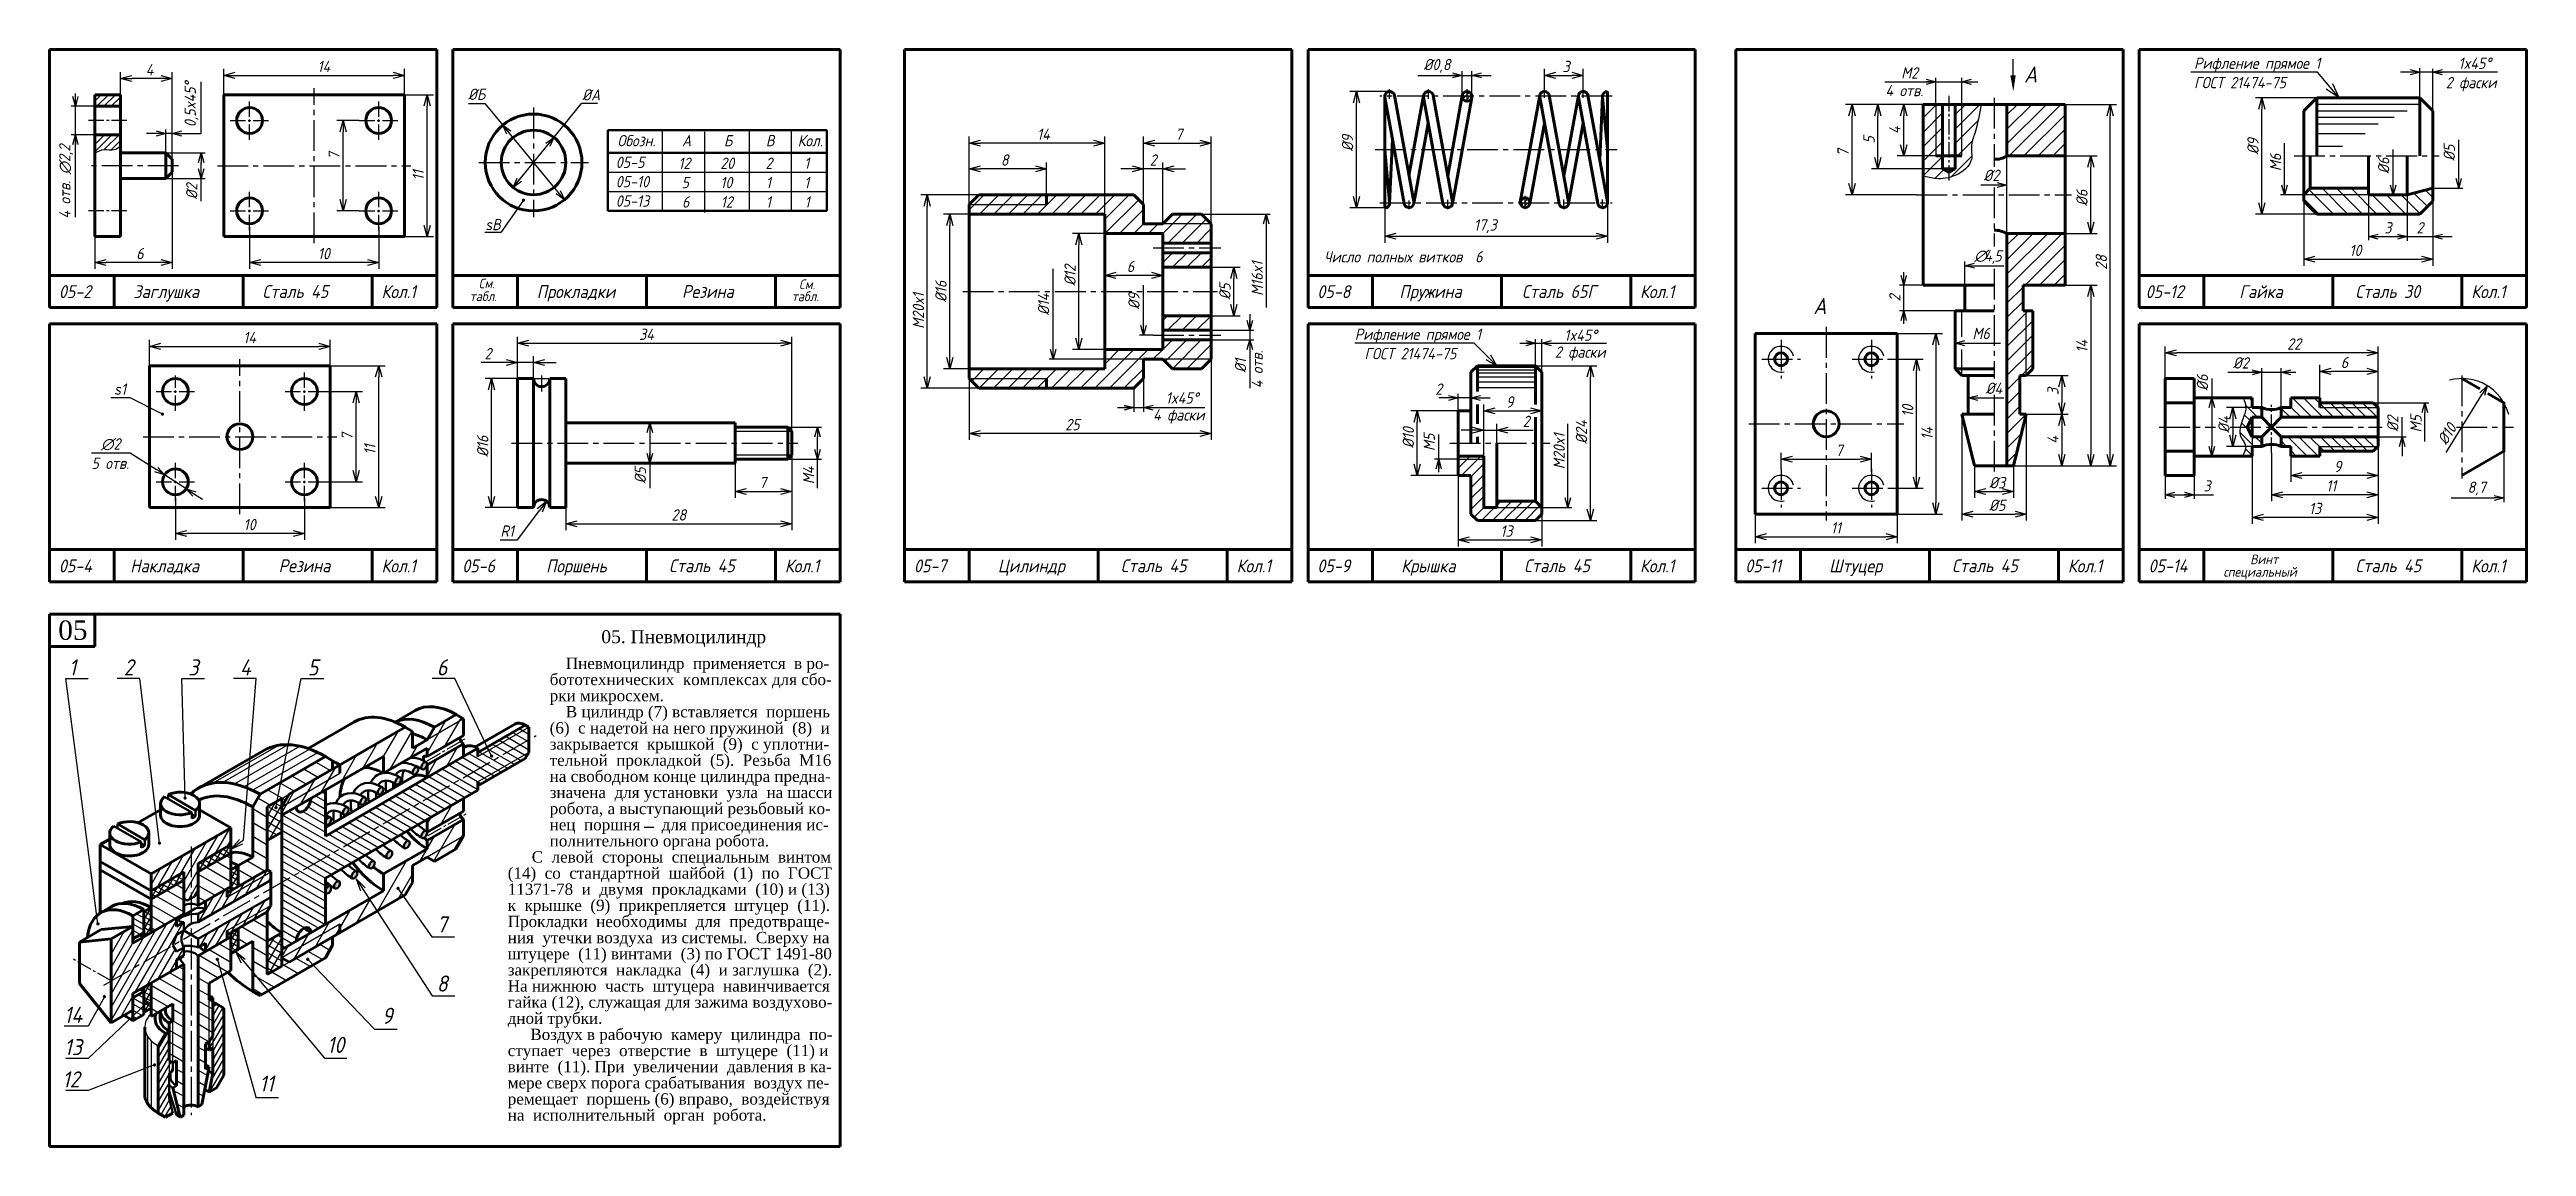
# Model space of a CAD drawing. Header units: millimetres. Extents: x -255 to 513, y 132 to 472.
import ezdxf

# ---------------------------------------------------------------- set-up
doc = ezdxf.new("R2010")
doc.units = ezdxf.units.MM
doc.header["$LTSCALE"] = 0.5
doc.linetypes.add('осевая2', pattern=[28.575, 19.05, -3.175, 3.175, -3.175])
doc.layers.get('Defpoints').update_dxf_attribs({"color": 5})
doc.styles.get("Standard").update_dxf_attribs({"font": 'isocpeui.ttf', "width": 0.9})
doc.styles.add('стиль1', font='TIMES.TTF')
doc.dimstyles.new('Standart 1', dxfattribs={"dimtxt": 3.5, "dimasz": 3.5, "dimexe": 2, "dimexo": 0, "dimgap": 1, "dimtad": 1, "dimtoh": 1, "dimdec": 0, "dimtxsty": 'Standard', "dimblk": 'OPEN30', "dimcen": 2.5, "dimadec": 0, "dimazin": 0, "dimtfac": 1, "dimtdec": 0, "dimtmove": 0, "dimatfit": 3, "dimldrblk": 'DOTSMALL', "dimfxl": 0, "dimarcsym": 0})
pattern_1 = [(150, (-287.7212, 68.9085), (-1.54781, -2.68089), [])]
pattern_2 = [(60, (-287.7212, 68.9085), (-1.78726, 1.031875), [])]
pattern_3 = [(60, (-287.7212, 68.9085), (-1.251082, 0.722313), []), (150, (-287.7212, 68.9085), (-0.722313, -1.251082), [])]

msp = doc.modelspace()

# ---------------------------------------------------------------- texts
at = {"color": 7, "lineweight": -3, "width": 0.9}
for s, height, p in [('Рифление прямое 1', 3.5, (409.6, 466)), ('4 отв.', 3.5, (313.95, 457.54)), ('M2', 3.5, (318.85, 463)), ('ГОСТ 21474-75', 3.5, (409.6, 460)), ('2 фаски', 3.5, (487.6, 460)), ('%%cБ', 3.5, (-125.28, 456.38)), ('%%cА', 3.5, (-89.92, 456.2)), ('sВ', 3.5, (-120, 416)), ('3', 3.5, (468.57, 415)), ('∅', 3.5, (341.49, 406.37)), ('Рифление прямое 1', 3.5, (149.5, 382)), ('ГОСТ 21474-75', 3.5, (152.5, 376)), ('2 фаски', 3.5, (211.5, 376.47)), ('s1', 3.5, (-235, 365)), ('4 фаски', 3.5, (87, 357)), ('5 отв.', 3.5, (-242, 342)), ('∅2', 3.5, (-239, 348)), ('1', 5, (-249, 278)), ('2', 5, (-232, 278)), ('3', 5, (-212, 278)), ('4', 5, (-196, 278)), ('5', 5, (-175, 278)), ('6', 5, (-135, 278)), ('7', 5, (-135, 198.3)), ('8', 5, (-135, 180)), ('14', 5, (-250.5, 170.3)), ('9', 5, (-152, 170)), ('13', 5, (-250.41, 160.3)), ('10', 5, (-169, 161)), ('12', 5, (-251, 150.3))]:
    msp.add_text(s, height=height, dxfattribs=at).set_placement(p)
at = {"color": 7, "width": 0.9}
for s, height, p in [('А', 5, (356.93, 461.77)), ('Обозн.', 3.5, (-79, 442)), ('А', 3.5, (-59, 442)), ('Б', 3.5, (-46, 442)), ('В', 3.5, (-33, 442)), ('Кол.', 3.5, (-23.14, 442)), ('05-5', 3.5, (-79.53, 435.29)), ('12', 3.5, (-60.14, 435)), ('20', 3.5, (-47.14, 435)), ('2', 3.5, (-33.14, 435)), ('1', 3.5, (-21.14, 435)), ('05-10', 3.5, (-79.53, 429.29)), ('5', 3.5, (-59.14, 429)), ('10', 3.5, (-47.14, 429)), ('1', 3.5, (-33, 429)), ('1', 3.5, (-21.14, 429)), ('05-13', 3.5, (-79.53, 423.29)), ('6', 3.5, (-59, 423)), ('12', 3.5, (-47, 423)), ('1', 3.5, (-33, 423)), ('1', 3.5, (-21, 423)), ('Число полных витков  6', 3.5, (140, 406)), ('4,', 3.5, (344.57, 406.37)), ('5', 3.5, (347.69, 406.27)), ('См.', 3, (-122, 398)), ('См.', 3, (-22.74, 397.72)), ('05-2', 4, (-252.11, 394.95)), ('Заглушка', 4, (-229, 394.95)), ('Сталь 45', 4, (-189, 395)), ('Кол.1', 4, (-152.11, 394.95)), ('табл.', 3, (-124.81, 394.02)), ('Прокладки', 4, (-104, 394.95)), ('Резина', 4, (-59, 395)), ('табл.', 3, (-25, 394)), ('05-8', 4, (137.89, 394.95)), ('Пружина', 4, (163.32, 395)), ('Сталь 65Г', 4, (201.33, 395)), ('Кол.1', 4, (237.89, 394.95)), ('А', 5, (291.6, 390)), ('05-12', 4, (394.6, 394.95)), ('Гайка', 4, (423.6, 394.95)), ('Сталь 30', 4, (459.6, 395)), ('Кол.1', 4, (495.5, 394.95)), ('Винт', 3, (426.98, 312.48)), ('05-4', 4, (-252.11, 309.95)), ('Накладка', 4, (-230, 309.95)), ('Резина', 4, (-184, 310)), ('Кол.1', 4, (-152.11, 309.95)), ('05-6', 4, (-127.11, 309.95)), ('Поршень', 4, (-101.11, 309.95)), ('Сталь 45', 4, (-63, 310)), ('Кол.1', 4, (-27.11, 309.95)), ('05-7', 4, (12.89, 309.95)), ('Цилиндр', 4, (38.89, 309.95)), ('Сталь 45', 4, (77, 310)), ('Кол.1', 4, (112.89, 309.95)), ('05-9', 4, (137.89, 309.95)), ('Крышка', 4, (163.89, 309.95)), ('Сталь 45', 4, (202, 310)), ('Кол.1', 4, (237.89, 309.95)), ('05-11', 4, (270.5, 309.95)), ('Штуцер', 4, (296.5, 309.95)), ('Сталь 45', 4, (334.6, 310)), ('Кол.1', 4, (370.5, 309.95)), ('05-14', 4, (395.5, 309.95)), ('специальный', 3, (418.69, 308.61)), ('Сталь 45', 4, (459.6, 310)), ('Кол.1', 4, (495.5, 309.95)), ('11', 5, (-190, 149))]:
    msp.add_text(s, height=height, dxfattribs=at).set_placement(p)
at = {"color": 7, "lineweight": -3, "width": 0.9}
for s, p in [('4 отв. ∅2,2', (-248.53, 419.58)), ('4 отв.', (121, 367))]:
    msp.add_text(s, height=3.5, rotation=90, dxfattribs=at).set_placement(p)
at = {"color": 7, "lineweight": 60, "style": 'стиль1'}
msp.add_text('05', height=6, dxfattribs=at).set_placement((-252.3, 289.03))
at = {"color": 7, "style": 'стиль1'}
for s, height, p in [('05. Пневмоцилиндр', 4, (-84, 288)), ('бототехнических  комплексах для сбо-', 3.5, (-100, 275)), ('Пневмоцилиндр  применяется  в ро-', 3.5, (-95, 280)), ('рки микросхем.', 3.5, (-100, 270)), ('В цилиндр (7) вставляется  поршень', 3.5, (-95, 265)), ('(6)  с надетой на него пружиной  (8)  и', 3.5, (-100, 260)), ('тельной  прокладкой  (5).  Резьба  М16', 3.5, (-100, 250)), ('закрывается  крышкой  (9)  с уплотни-', 3.5, (-100, 255)), ('на свободном конце цилиндра предна-', 3.5, (-100, 245)), ('робота, а выступающий резьбовый ко-', 3.5, (-100, 235)), ('значена  для установки  узла  на шасси', 3.5, (-100, 240)), ('нец  поршня     для присоединения ис-', 3.5, (-100, 230)), ('С  левой  стороны  специальным  винтом', 3.5, (-105.57, 220)), ('полнительного органа робота.', 3.5, (-100, 225)), ('(14)  со  стандартной  шайбой  (1)  по  ГОСТ', 3.5, (-113, 215)), ('к  крышке  (9)  прикрепляется  штуцер  (11).', 3.5, (-113, 205)), ('11371-78  и  двумя  прокладками  (10) и (13)', 3.5, (-113, 210)), ('Прокладки  необходимы  для  предотвраще-', 3.5, (-113, 200)), ('штуцере  (11) винтами  (3) по ГОСТ 1491-80', 3.5, (-113, 190)), ('ния  утечки воздуха  из системы.  Сверху на', 3.5, (-113, 195)), ('закрепляются  накладка  (4)  и заглушка  (2).', 3.5, (-113, 185)), ('гайка (12), служащая для зажима воздухово-', 3.5, (-113, 175)), ('На нижнюю  часть  штуцера  навинчивается', 3.5, (-113, 180)), ('дной трубки.', 3.5, (-113, 170)), ('ступает  через  отверстие  в  штуцере  (11) и', 3.5, (-113, 160)), ('Воздух в рабочую  камеру  цилиндра  по-', 3.5, (-106, 165)), ('винте  (11). При  увеличении  давления в ка-', 3.5, (-113, 155)), ('мере сверх порога срабатывания  воздух пе-', 3.5, (-113, 150)), ('ремещает  поршень (6) вправо,  воздействуя', 3.5, (-113, 145)), ('на  исполнительный  орган  робота.', 3.5, (-113, 140))]:
    msp.add_text(s, height=height, dxfattribs=at).set_placement(p)
at = {"color": 7, "lineweight": -3, "char_height": 3.5, "attachment_point": 5}
for s, insert in [('%%c0,8', (175, 466.93)), ('1x45%%d', (496.6, 467.75)), ('%%c2', (346.82, 433)), ('2', (479.6, 416.75)), ('1x45%%d', (219.5, 383.47)), ('M6', (343.6, 384)), ('%%c2', (424.1, 374.87)), ('2', (175.5, 366.75)), ('%%c4', (347.6, 367)), ('1x45%%d', (96, 364)), ('3', (413.6, 336.75)), ('8,7', (497.19, 335.93))]:
    msp.add_mtext(s, dxfattribs=dict(at, insert=insert))
at = {"color": 7, "lineweight": -3, "char_height": 3.5, "attachment_point": 5, "rotation": 90}
for s, insert in [('0,5x45%%d', (-211, 455)), ('M6', (434.85, 437)), ('%%c5', (488.68, 440)), ('%%c2', (-210.93, 428)), ('M16x1', (119.25, 401)), ('%%c14', (53.07, 393)), ('%%c9', (81.07, 394)), ('2', (316.85, 395)), ('%%c1', (114.08, 374)), ('%%c6', (412.18, 368.75)), ('M5', (172.57, 350.24)), ('M20x1', (212.82, 347.48)), ('%%c2', (471.18, 356)), ('M5', (478.35, 356)), ('%%c5', (-71.93, 340)), ('M4', (-19.75, 340))]:
    msp.add_mtext(s, dxfattribs=dict(at, insert=insert))
at = {"color": 7, "char_height": 3.5, "attachment_point": 5}
for s, insert, rotation in [('%%c6', (468.34, 436), 90), ('%%c10', (487.98, 352.87), 58.3925)]:
    msp.add_mtext(s, dxfattribs=dict(at, insert=insert, rotation=rotation))

# ---------------------------------------------------------------- blocks, each defined once
blk = doc.blocks.new('_Open30')
at = {"color": 0, "linetype": 'ByBlock', "lineweight": -2}
for p, q in [((-1, 0.27), (0, 0)), ((0, 0), (-1, -0.27)), ((0, 0), (-1, 0))]:
    blk.add_line(p, q, dxfattribs=at)
blk = doc.blocks.new('*D80')
at = {"color": 0, "lineweight": -2}
for p, q in [((30, 421), (22, 421)), ((24, 376.5), (24, 417.5)), ((30, 373), (22, 373))]:
    blk.add_line(p, q, dxfattribs=at)
at = {"layer": 'Defpoints', "color": 0}
for p in [(24, 421), (30, 421), (30, 373)]:
    blk.add_point(p, dxfattribs=at)
at = {"color": 0, "lineweight": -2, "xscale": 3.5, "yscale": 3.5, "zscale": 3.5}
for p, rotation in [((24, 421), 90), ((24, 373), 270)]:
    blk.add_blockref('_Open30', p, dxfattribs=dict(at, rotation=rotation))
at = {"color": 0, "lineweight": -3, "insert": (21.25, 397), "char_height": 3.5, "attachment_point": 5, "rotation": 90}
blk.add_mtext('%%c16', dxfattribs=at)
blk = doc.blocks.new('_DotSmall')
at = {"color": 0, "linetype": 'ByBlock', "const_width": 0.5}
blk.add_lwpolyline([(-0.0625, 0, 1), (0.0625, 0, 1)], format="xyb", close=True, dxfattribs=at)
blk = doc.blocks.new('*D81')
at = {"color": 0, "lineweight": -2}
for p, q in [((33, 427), (15, 427)), ((17, 370.5), (17, 423.5)), ((33, 367), (15, 367))]:
    blk.add_line(p, q, dxfattribs=at)
at = {"layer": 'Defpoints', "color": 0}
for p in [(17, 427), (33, 427), (33, 367)]:
    blk.add_point(p, dxfattribs=at)
at = {"color": 0, "lineweight": -2, "xscale": 3.5, "yscale": 3.5, "zscale": 3.5}
for p, rotation in [((17, 427), 90), ((17, 367), 270)]:
    blk.add_blockref('_Open30', p, dxfattribs=dict(at, rotation=rotation))
at = {"color": 0, "lineweight": -3, "insert": (14.25, 391), "char_height": 3.5, "attachment_point": 5, "rotation": 90}
blk.add_mtext('M20x1', dxfattribs=at)
blk = doc.blocks.new('*D82')
at = {"color": 0, "lineweight": -2}
for p, q in [((105, 404.5), (114, 404.5)), ((112, 393), (112, 401)), ((104.95, 389.5), (114, 389.5))]:
    blk.add_line(p, q, dxfattribs=at)
at = {"layer": 'Defpoints', "color": 0}
for p in [(105, 404.5), (112, 404.5), (104.95, 389.5)]:
    blk.add_point(p, dxfattribs=at)
at = {"color": 0, "lineweight": -2, "xscale": 3.5, "yscale": 3.5, "zscale": 3.5}
for p, rotation in [((112, 404.5), 90), ((112, 389.5), 270)]:
    blk.add_blockref('_Open30', p, dxfattribs=dict(at, rotation=rotation))
at = {"color": 0, "lineweight": -3, "insert": (109.25, 397), "char_height": 3.5, "attachment_point": 5, "rotation": 90}
blk.add_mtext('%%c5', dxfattribs=at)
blk = doc.blocks.new('*D83')
at = {"color": 0, "lineweight": -2}
for p, q in [((30, 424), (30, 437)), ((50.5, 435), (33.5, 435)), ((54, 427), (54, 437))]:
    blk.add_line(p, q, dxfattribs=at)
at = {"layer": 'Defpoints', "color": 0}
for p in [(30, 435), (30, 424), (54, 427)]:
    blk.add_point(p, dxfattribs=at)
at = {"color": 0, "lineweight": -2, "xscale": 3.5, "yscale": 3.5, "zscale": 3.5, "rotation": 180}
blk.add_blockref('_Open30', (30, 435), dxfattribs=at)
at = {"color": 0, "lineweight": -2, "xscale": 3.5, "yscale": 3.5, "zscale": 3.5}
blk.add_blockref('_Open30', (54, 435), dxfattribs=at)
at = {"color": 0, "lineweight": -3, "insert": (41, 437.75), "char_height": 3.5, "attachment_point": 5}
blk.add_mtext('8', dxfattribs=at)
blk = doc.blocks.new('*D84')
at = {"color": 0, "lineweight": -2}
for p, q in [((30, 370), (30, 351)), ((105, 376), (105, 351)), ((101.5, 353), (33.5, 353))]:
    blk.add_line(p, q, dxfattribs=at)
at = {"layer": 'Defpoints', "color": 0}
for p in [(30, 370), (105, 376), (30, 353)]:
    blk.add_point(p, dxfattribs=at)
at = {"color": 0, "lineweight": -2, "xscale": 3.5, "yscale": 3.5, "zscale": 3.5, "rotation": 180}
blk.add_blockref('_Open30', (30, 353), dxfattribs=at)
at = {"color": 0, "lineweight": -2, "xscale": 3.5, "yscale": 3.5, "zscale": 3.5}
blk.add_blockref('_Open30', (105, 353), dxfattribs=at)
at = {"color": 0, "lineweight": -3, "insert": (62, 355.75), "char_height": 3.5, "attachment_point": 5}
blk.add_mtext('25', dxfattribs=at)
blk = doc.blocks.new('*D85')
at = {"color": 0, "lineweight": -2}
for p, q in [((84, 424), (84, 445)), ((87.5, 443), (101.5, 443)), ((105, 418), (105, 445))]:
    blk.add_line(p, q, dxfattribs=at)
at = {"layer": 'Defpoints', "color": 0}
for p in [(105, 443), (84, 424), (105, 418)]:
    blk.add_point(p, dxfattribs=at)
at = {"color": 0, "lineweight": -2, "xscale": 3.5, "yscale": 3.5, "zscale": 3.5, "rotation": 180}
blk.add_blockref('_Open30', (84, 443), dxfattribs=at)
at = {"color": 0, "lineweight": -2, "xscale": 3.5, "yscale": 3.5, "zscale": 3.5}
blk.add_blockref('_Open30', (105, 443), dxfattribs=at)
at = {"color": 0, "lineweight": -3, "insert": (95, 445.77), "char_height": 3.5, "attachment_point": 5}
blk.add_mtext('7', dxfattribs=at)
blk = doc.blocks.new('*D86')
at = {"color": 0, "lineweight": -2}
for p, q in [((72.08, 415), (62, 415)), ((64, 382.5), (64, 411.5)), ((72, 379), (62, 379))]:
    blk.add_line(p, q, dxfattribs=at)
at = {"layer": 'Defpoints', "color": 0}
for p in [(64, 415), (72.08, 415), (72, 379)]:
    blk.add_point(p, dxfattribs=at)
at = {"color": 0, "lineweight": -2, "xscale": 3.5, "yscale": 3.5, "zscale": 3.5}
for p, rotation in [((64, 415), 90), ((64, 379), 270)]:
    blk.add_blockref('_Open30', p, dxfattribs=dict(at, rotation=rotation))
at = {"color": 0, "lineweight": -3, "insert": (61.25, 402), "char_height": 3.5, "attachment_point": 5, "rotation": 90}
blk.add_mtext('%%c12', dxfattribs=at)
blk = doc.blocks.new('*D87')
at = {"color": 0, "lineweight": -2}
for p, q in [((80.5, 435), (77, 435)), ((84, 424), (84, 437)), ((90, 435), (84, 435)), ((90, 418), (90, 437)), ((93.5, 435), (97, 435))]:
    blk.add_line(p, q, dxfattribs=at)
at = {"layer": 'Defpoints', "color": 0}
for p in [(84, 435), (84, 424), (90, 418)]:
    blk.add_point(p, dxfattribs=at)
at = {"color": 0, "lineweight": -2, "xscale": 3.5, "yscale": 3.5, "zscale": 3.5}
blk.add_blockref('_Open30', (84, 435), dxfattribs=at)
at = {"color": 0, "lineweight": -2, "xscale": 3.5, "yscale": 3.5, "zscale": 3.5, "rotation": 180}
blk.add_blockref('_Open30', (90, 435), dxfattribs=at)
at = {"color": 0, "lineweight": -3, "insert": (87, 437.75), "char_height": 3.5, "attachment_point": 5}
blk.add_mtext('2', dxfattribs=at)
blk = doc.blocks.new('*D88')
at = {"color": 0, "lineweight": -2}
for p, q in [((30, 435), (30, 445)), ((68.5, 443), (33.5, 443)), ((72, 421), (72, 445))]:
    blk.add_line(p, q, dxfattribs=at)
at = {"layer": 'Defpoints', "color": 0}
for p in [(30, 443), (30, 435), (72, 421)]:
    blk.add_point(p, dxfattribs=at)
at = {"color": 0, "lineweight": -2, "xscale": 3.5, "yscale": 3.5, "zscale": 3.5, "rotation": 180}
blk.add_blockref('_Open30', (30, 443), dxfattribs=at)
at = {"color": 0, "lineweight": -2, "xscale": 3.5, "yscale": 3.5, "zscale": 3.5}
blk.add_blockref('_Open30', (72, 443), dxfattribs=at)
at = {"color": 0, "lineweight": -3, "insert": (53, 445.75), "char_height": 3.5, "attachment_point": 5}
blk.add_mtext('14', dxfattribs=at)
blk = doc.blocks.new('*D89')
at = {"color": 0, "lineweight": -2}
for p, q in [((72, 402), (72, 404)), ((86.5, 402), (75.5, 402)), ((90, 402), (90, 404))]:
    blk.add_line(p, q, dxfattribs=at)
at = {"layer": 'Defpoints', "color": 0}
for p in [(72, 402), (72, 402), (90, 402)]:
    blk.add_point(p, dxfattribs=at)
at = {"color": 0, "lineweight": -2, "xscale": 3.5, "yscale": 3.5, "zscale": 3.5, "rotation": 180}
blk.add_blockref('_Open30', (72, 402), dxfattribs=at)
at = {"color": 0, "lineweight": -2, "xscale": 3.5, "yscale": 3.5, "zscale": 3.5}
blk.add_blockref('_Open30', (90, 402), dxfattribs=at)
at = {"color": 0, "lineweight": -3, "insert": (80, 404.75), "char_height": 3.5, "attachment_point": 5}
blk.add_mtext('6', dxfattribs=at)
blk = doc.blocks.new('*D90')
at = {"color": 0, "lineweight": -2}
for p, q in [((158.8, 422.92), (158.8, 412.12)), ((227.8, 424.5), (227.8, 412.12)), ((162.3, 414.12), (224.3, 414.12))]:
    blk.add_line(p, q, dxfattribs=at)
at = {"layer": 'Defpoints', "color": 0}
for p in [(158.8, 422.92), (227.8, 424.5), (227.8, 414.12)]:
    blk.add_point(p, dxfattribs=at)
at = {"color": 0, "lineweight": -2, "xscale": 3.5, "yscale": 3.5, "zscale": 3.5, "rotation": 180}
blk.add_blockref('_Open30', (158.8, 414.12), dxfattribs=at)
at = {"color": 0, "lineweight": -2, "xscale": 3.5, "yscale": 3.5, "zscale": 3.5}
blk.add_blockref('_Open30', (227.8, 414.12), dxfattribs=at)
at = {"color": 0, "lineweight": -3, "insert": (189.96, 417.22), "char_height": 3.5, "attachment_point": 5}
blk.add_mtext('17,3', dxfattribs=at)
blk = doc.blocks.new('*D91')
at = {"color": 0, "lineweight": -2}
for p, q in [((208.3, 459.72), (208.3, 466)), ((211.8, 464), (216.8, 464)), ((220.3, 459.72), (220.3, 466))]:
    blk.add_line(p, q, dxfattribs=at)
at = {"layer": 'Defpoints', "color": 0}
for p in [(220.3, 464), (208.3, 459.72), (220.3, 459.72)]:
    blk.add_point(p, dxfattribs=at)
at = {"color": 0, "lineweight": -2, "xscale": 3.5, "yscale": 3.5, "zscale": 3.5, "rotation": 180}
blk.add_blockref('_Open30', (208.3, 464), dxfattribs=at)
at = {"color": 0, "lineweight": -2, "xscale": 3.5, "yscale": 3.5, "zscale": 3.5}
blk.add_blockref('_Open30', (220.3, 464), dxfattribs=at)
at = {"color": 0, "lineweight": -3, "insert": (215, 466.75), "char_height": 3.5, "attachment_point": 5}
blk.add_mtext('3', dxfattribs=at)
blk = doc.blocks.new('*D92')
at = {"color": 0, "lineweight": -2}
for p, q in [((160.3, 459), (148, 459)), ((150, 426.42), (150, 455.5)), ((158.8, 422.92), (148, 422.92))]:
    blk.add_line(p, q, dxfattribs=at)
at = {"layer": 'Defpoints', "color": 0}
for p in [(150, 459), (160.3, 459), (158.8, 422.92)]:
    blk.add_point(p, dxfattribs=at)
at = {"color": 0, "lineweight": -2, "xscale": 3.5, "yscale": 3.5, "zscale": 3.5}
for p, rotation in [((150, 459), 90), ((150, 422.92), 270)]:
    blk.add_blockref('_Open30', p, dxfattribs=dict(at, rotation=rotation))
at = {"color": 0, "lineweight": -3, "insert": (147.25, 443), "char_height": 3.5, "attachment_point": 5, "rotation": 90}
blk.add_mtext('%%C9', dxfattribs=at)
blk = doc.blocks.new('*D93')
at = {"color": 0, "lineweight": -2}
for p, q in [((186, 354), (182.5, 354)), ((189.5, 350), (189.5, 356)), ((189.5, 354), (193.5, 354)), ((193.5, 350), (193.5, 356)), ((197, 354), (204.74, 354))]:
    blk.add_line(p, q, dxfattribs=at)
at = {"layer": 'Defpoints', "color": 0}
for p in [(193.5, 354), (189.5, 350), (193.5, 350)]:
    blk.add_point(p, dxfattribs=at)
at = {"color": 0, "lineweight": -2, "xscale": 3.5, "yscale": 3.5, "zscale": 3.5}
blk.add_blockref('_Open30', (189.5, 354), dxfattribs=at)
at = {"color": 0, "lineweight": -2, "xscale": 3.5, "yscale": 3.5, "zscale": 3.5, "rotation": 180}
blk.add_blockref('_Open30', (193.5, 354), dxfattribs=at)
at = {"color": 0, "lineweight": -3, "insert": (202.62, 356.75), "char_height": 3.5, "attachment_point": 5}
blk.add_mtext('2', dxfattribs=at)
blk = doc.blocks.new('*D94')
at = {"color": 0, "lineweight": -2}
for p, q in [((189.5, 350), (189.5, 362)), ((207.5, 360), (207.5, 362)), ((193, 360), (204, 360))]:
    blk.add_line(p, q, dxfattribs=at)
at = {"layer": 'Defpoints', "color": 0}
for p in [(207.5, 360), (207.5, 360), (189.5, 350)]:
    blk.add_point(p, dxfattribs=at)
at = {"color": 0, "lineweight": -2, "xscale": 3.5, "yscale": 3.5, "zscale": 3.5, "rotation": 180}
blk.add_blockref('_Open30', (189.5, 360), dxfattribs=at)
at = {"color": 0, "lineweight": -2, "xscale": 3.5, "yscale": 3.5, "zscale": 3.5}
blk.add_blockref('_Open30', (207.5, 360), dxfattribs=at)
at = {"color": 0, "lineweight": -3, "insert": (197.5, 362.75), "char_height": 3.5, "attachment_point": 5}
blk.add_mtext('9', dxfattribs=at)
blk = doc.blocks.new('*D95')
at = {"color": 0, "lineweight": -2}
for p, q in [((181.5, 340), (181.5, 318)), ((207.5, 340), (207.5, 318)), ((185, 320), (204, 320))]:
    blk.add_line(p, q, dxfattribs=at)
at = {"layer": 'Defpoints', "color": 0}
for p in [(181.5, 340), (207.5, 340), (207.5, 320)]:
    blk.add_point(p, dxfattribs=at)
at = {"color": 0, "lineweight": -2, "xscale": 3.5, "yscale": 3.5, "zscale": 3.5, "rotation": 180}
blk.add_blockref('_Open30', (181.5, 320), dxfattribs=at)
at = {"color": 0, "lineweight": -2, "xscale": 3.5, "yscale": 3.5, "zscale": 3.5}
blk.add_blockref('_Open30', (207.5, 320), dxfattribs=at)
at = {"color": 0, "lineweight": -3, "insert": (196.5, 322.75), "char_height": 3.5, "attachment_point": 5}
blk.add_mtext('13', dxfattribs=at)
blk = doc.blocks.new('*D96')
at = {"color": 0, "lineweight": -2}
for p, q in [((181.5, 360), (166.84, 360)), ((168.84, 343.5), (168.84, 356.5)), ((181.5, 340), (166.84, 340))]:
    blk.add_line(p, q, dxfattribs=at)
at = {"layer": 'Defpoints', "color": 0}
for p in [(168.84, 360), (181.5, 360), (181.5, 340)]:
    blk.add_point(p, dxfattribs=at)
at = {"color": 0, "lineweight": -2, "xscale": 3.5, "yscale": 3.5, "zscale": 3.5}
for p, rotation in [((168.84, 360), 90), ((168.84, 340), 270)]:
    blk.add_blockref('_Open30', p, dxfattribs=dict(at, rotation=rotation))
at = {"color": 0, "lineweight": -3, "insert": (166.09, 351.69), "char_height": 3.5, "attachment_point": 5, "rotation": 90}
blk.add_mtext('%%c10', dxfattribs=at)
blk = doc.blocks.new('*D97')
at = {"color": 0, "lineweight": -2}
for p, q in [((205.5, 374), (224.5, 374)), ((222.5, 329.5), (222.5, 370.5)), ((205.5, 326), (224.5, 326))]:
    blk.add_line(p, q, dxfattribs=at)
at = {"layer": 'Defpoints', "color": 0}
for p in [(205.5, 374), (222.5, 374), (205.5, 326)]:
    blk.add_point(p, dxfattribs=at)
at = {"color": 0, "lineweight": -2, "xscale": 3.5, "yscale": 3.5, "zscale": 3.5}
for p, rotation in [((222.5, 374), 90), ((222.5, 326), 270)]:
    blk.add_blockref('_Open30', p, dxfattribs=dict(at, rotation=rotation))
at = {"color": 0, "lineweight": -3, "insert": (219.75, 353.41), "char_height": 3.5, "attachment_point": 5, "rotation": 90}
blk.add_mtext('%%c24', dxfattribs=at)
blk = doc.blocks.new('*D58')
at = {"color": 0, "lineweight": -2}
for p, q in [((369.6, 439), (379.6, 439)), ((377.6, 418.5), (377.6, 435.5)), ((369.6, 415), (379.6, 415))]:
    blk.add_line(p, q, dxfattribs=at)
at = {"layer": 'Defpoints', "color": 0}
for p in [(369.6, 439), (377.6, 439), (369.6, 415)]:
    blk.add_point(p, dxfattribs=at)
at = {"color": 0, "lineweight": -2, "xscale": 3.5, "yscale": 3.5, "zscale": 3.5}
for p, rotation in [((377.6, 439), 90), ((377.6, 415), 270)]:
    blk.add_blockref('_Open30', p, dxfattribs=dict(at, rotation=rotation))
at = {"color": 0, "lineweight": -3, "insert": (374.85, 426), "char_height": 3.5, "attachment_point": 5, "rotation": 90}
blk.add_mtext('%%c6', dxfattribs=at)
blk = doc.blocks.new('*D59')
at = {"color": 0, "lineweight": -2}
for p, q in [((369.6, 455), (385.6, 455)), ((383.6, 346.5), (383.6, 451.5)), ((353.6, 343), (385.6, 343))]:
    blk.add_line(p, q, dxfattribs=at)
at = {"layer": 'Defpoints', "color": 0}
for p in [(369.6, 455), (383.6, 455), (353.6, 343)]:
    blk.add_point(p, dxfattribs=at)
at = {"color": 0, "lineweight": -2, "xscale": 3.5, "yscale": 3.5, "zscale": 3.5}
for p, rotation in [((383.6, 455), 90), ((383.6, 343), 270)]:
    blk.add_blockref('_Open30', p, dxfattribs=dict(at, rotation=rotation))
at = {"color": 0, "lineweight": -3, "insert": (380.85, 406), "char_height": 3.5, "attachment_point": 5, "rotation": 90}
blk.add_mtext('28', dxfattribs=at)
blk = doc.blocks.new('*D60')
at = {"color": 0, "lineweight": -2}
for p, q in [((327.6, 455), (301.6, 455)), ((303.6, 430.5), (303.6, 451.5)), ((323.6, 427), (301.6, 427))]:
    blk.add_line(p, q, dxfattribs=at)
at = {"layer": 'Defpoints', "color": 0}
for p in [(303.6, 455), (327.6, 455), (323.6, 427)]:
    blk.add_point(p, dxfattribs=at)
at = {"color": 0, "lineweight": -2, "xscale": 3.5, "yscale": 3.5, "zscale": 3.5}
for p, rotation in [((303.6, 455), 90), ((303.6, 427), 270)]:
    blk.add_blockref('_Open30', p, dxfattribs=dict(at, rotation=rotation))
at = {"color": 0, "lineweight": -3, "insert": (300.83, 440), "char_height": 3.5, "attachment_point": 5, "rotation": 90}
blk.add_mtext('7', dxfattribs=at)
blk = doc.blocks.new('*D61')
at = {"color": 0, "lineweight": -2}
for p, q in [((337.6, 359), (337.6, 326)), ((357.6, 359), (357.6, 326)), ((341.1, 328), (354.1, 328))]:
    blk.add_line(p, q, dxfattribs=at)
at = {"layer": 'Defpoints', "color": 0}
for p in [(337.6, 359), (357.6, 359), (357.6, 328)]:
    blk.add_point(p, dxfattribs=at)
at = {"color": 0, "lineweight": -2, "xscale": 3.5, "yscale": 3.5, "zscale": 3.5, "rotation": 180}
blk.add_blockref('_Open30', (337.6, 328), dxfattribs=at)
at = {"color": 0, "lineweight": -2, "xscale": 3.5, "yscale": 3.5, "zscale": 3.5}
blk.add_blockref('_Open30', (357.6, 328), dxfattribs=at)
at = {"color": 0, "lineweight": -3, "insert": (348.6, 330.75), "char_height": 3.5, "attachment_point": 5}
blk.add_mtext('%%c5', dxfattribs=at)
blk = doc.blocks.new('*D62')
at = {"color": 0, "lineweight": -2}
for p, q in [((341.6, 343), (341.6, 333)), ((353.6, 343), (353.6, 333)), ((345.1, 335), (350.1, 335))]:
    blk.add_line(p, q, dxfattribs=at)
at = {"layer": 'Defpoints', "color": 0}
for p in [(341.6, 343), (353.6, 343), (353.6, 335)]:
    blk.add_point(p, dxfattribs=at)
at = {"color": 0, "lineweight": -2, "xscale": 3.5, "yscale": 3.5, "zscale": 3.5, "rotation": 180}
blk.add_blockref('_Open30', (341.6, 335), dxfattribs=at)
at = {"color": 0, "lineweight": -2, "xscale": 3.5, "yscale": 3.5, "zscale": 3.5}
blk.add_blockref('_Open30', (353.6, 335), dxfattribs=at)
at = {"color": 0, "lineweight": -3, "insert": (348.6, 337.75), "char_height": 3.5, "attachment_point": 5}
blk.add_mtext('%%c3', dxfattribs=at)
blk = doc.blocks.new('*D63')
at = {"color": 0, "lineweight": -2}
for p, q in [((369.6, 399), (379.6, 399)), ((377.6, 395.5), (377.6, 346.5)), ((363.6, 343), (379.6, 343))]:
    blk.add_line(p, q, dxfattribs=at)
at = {"layer": 'Defpoints', "color": 0}
for p in [(369.6, 399), (363.6, 343), (377.6, 343)]:
    blk.add_point(p, dxfattribs=at)
at = {"color": 0, "lineweight": -2, "xscale": 3.5, "yscale": 3.5, "zscale": 3.5}
for p, rotation in [((377.6, 399), 90), ((377.6, 343), 270)]:
    blk.add_blockref('_Open30', p, dxfattribs=dict(at, rotation=rotation))
at = {"color": 0, "lineweight": -3, "insert": (374.85, 380), "char_height": 3.5, "attachment_point": 5, "rotation": 90}
blk.add_mtext('14', dxfattribs=at)
blk = doc.blocks.new('*D64')
at = {"color": 0, "lineweight": -2}
for p, q in [((357.6, 359), (370.6, 359)), ((368.6, 355.5), (368.6, 346.5)), ((357.6, 343), (370.6, 343))]:
    blk.add_line(p, q, dxfattribs=at)
at = {"layer": 'Defpoints', "color": 0}
for p in [(357.6, 359), (357.6, 343), (368.6, 343)]:
    blk.add_point(p, dxfattribs=at)
at = {"color": 0, "lineweight": -2, "xscale": 3.5, "yscale": 3.5, "zscale": 3.5}
for p, rotation in [((368.6, 359), 90), ((368.6, 343), 270)]:
    blk.add_blockref('_Open30', p, dxfattribs=dict(at, rotation=rotation))
at = {"color": 0, "lineweight": -3, "insert": (365.85, 351), "char_height": 3.5, "attachment_point": 5, "rotation": 90}
blk.add_mtext('4', dxfattribs=at)
blk = doc.blocks.new('*D65')
at = {"color": 0, "lineweight": -2}
for p, q in [((357.6, 371), (370.6, 371)), ((368.6, 367.5), (368.6, 362.5)), ((357.6, 359), (370.6, 359))]:
    blk.add_line(p, q, dxfattribs=at)
at = {"layer": 'Defpoints', "color": 0}
for p in [(357.6, 371), (357.6, 359), (368.6, 359)]:
    blk.add_point(p, dxfattribs=at)
at = {"color": 0, "lineweight": -2, "xscale": 3.5, "yscale": 3.5, "zscale": 3.5}
for p, rotation in [((368.6, 371), 90), ((368.6, 359), 270)]:
    blk.add_blockref('_Open30', p, dxfattribs=dict(at, rotation=rotation))
at = {"color": 0, "lineweight": -3, "insert": (365.85, 366), "char_height": 3.5, "attachment_point": 5, "rotation": 90}
blk.add_mtext('3', dxfattribs=at)
blk = doc.blocks.new('*D66')
at = {"color": 0, "lineweight": -2}
for p, q in [((329.6, 455), (317.6, 455)), ((319.6, 442.5), (319.6, 451.5)), ((329.6, 439), (317.6, 439))]:
    blk.add_line(p, q, dxfattribs=at)
at = {"layer": 'Defpoints', "color": 0}
for p in [(319.6, 455), (329.6, 455), (329.6, 439)]:
    blk.add_point(p, dxfattribs=at)
at = {"color": 0, "lineweight": -2, "xscale": 3.5, "yscale": 3.5, "zscale": 3.5}
for p, rotation in [((319.6, 455), 90), ((319.6, 439), 270)]:
    blk.add_blockref('_Open30', p, dxfattribs=dict(at, rotation=rotation))
at = {"color": 0, "lineweight": -3, "insert": (316.85, 447), "char_height": 3.5, "attachment_point": 5, "rotation": 90}
blk.add_mtext('4', dxfattribs=at)
blk = doc.blocks.new('*D67')
at = {"color": 0, "lineweight": -2}
for p, q in [((331.6, 455), (309.6, 455)), ((311.6, 438.5), (311.6, 451.5)), ((331.6, 435), (309.6, 435))]:
    blk.add_line(p, q, dxfattribs=at)
at = {"layer": 'Defpoints', "color": 0}
for p in [(311.6, 455), (331.6, 455), (331.6, 435)]:
    blk.add_point(p, dxfattribs=at)
at = {"color": 0, "lineweight": -2, "xscale": 3.5, "yscale": 3.5, "zscale": 3.5}
for p, rotation in [((311.6, 455), 90), ((311.6, 435), 270)]:
    blk.add_blockref('_Open30', p, dxfattribs=dict(at, rotation=rotation))
at = {"color": 0, "lineweight": -3, "insert": (308.85, 444), "char_height": 3.5, "attachment_point": 5, "rotation": 90}
blk.add_mtext('5', dxfattribs=at)
blk = doc.blocks.new('*D68')
at = {"color": 0, "lineweight": -2}
for p, q in [((281.6, 342), (281.6, 347)), ((309.6, 341), (309.6, 347)), ((285.1, 345), (306.1, 345))]:
    blk.add_line(p, q, dxfattribs=at)
at = {"layer": 'Defpoints', "color": 0}
for p in [(281.6, 342), (309.6, 345), (309.6, 341)]:
    blk.add_point(p, dxfattribs=at)
at = {"color": 0, "lineweight": -2, "xscale": 3.5, "yscale": 3.5, "zscale": 3.5, "rotation": 180}
blk.add_blockref('_Open30', (281.6, 345), dxfattribs=at)
at = {"color": 0, "lineweight": -2, "xscale": 3.5, "yscale": 3.5, "zscale": 3.5}
blk.add_blockref('_Open30', (309.6, 345), dxfattribs=at)
at = {"color": 0, "lineweight": -3, "insert": (299.6, 347.77), "char_height": 3.5, "attachment_point": 5}
blk.add_mtext('7', dxfattribs=at)
blk = doc.blocks.new('*D69')
at = {"color": 0, "lineweight": -2}
for p, q in [((317.6, 384), (331.6, 384)), ((329.6, 380.5), (329.6, 331.5)), ((317.6, 328), (331.6, 328))]:
    blk.add_line(p, q, dxfattribs=at)
at = {"layer": 'Defpoints', "color": 0}
for p in [(317.6, 384), (317.6, 328), (329.6, 328)]:
    blk.add_point(p, dxfattribs=at)
at = {"color": 0, "lineweight": -2, "xscale": 3.5, "yscale": 3.5, "zscale": 3.5}
for p, rotation in [((329.6, 384), 90), ((329.6, 328), 270)]:
    blk.add_blockref('_Open30', p, dxfattribs=dict(at, rotation=rotation))
at = {"color": 0, "lineweight": -3, "insert": (326.85, 353), "char_height": 3.5, "attachment_point": 5, "rotation": 90}
blk.add_mtext('14', dxfattribs=at)
blk = doc.blocks.new('*D70')
at = {"color": 0, "lineweight": -2}
for p, q in [((448.6, 364), (448.6, 374.25)), ((463.1, 372.25), (452.1, 372.25)), ((466.6, 361), (466.6, 374.25))]:
    blk.add_line(p, q, dxfattribs=at)
at = {"layer": 'Defpoints', "color": 0}
for p in [(448.6, 372.25), (448.6, 364), (466.6, 361)]:
    blk.add_point(p, dxfattribs=at)
at = {"color": 0, "lineweight": -2, "xscale": 3.5, "yscale": 3.5, "zscale": 3.5, "rotation": 180}
blk.add_blockref('_Open30', (448.6, 372.25), dxfattribs=at)
at = {"color": 0, "lineweight": -2, "xscale": 3.5, "yscale": 3.5, "zscale": 3.5}
blk.add_blockref('_Open30', (466.6, 372.25), dxfattribs=at)
at = {"color": 0, "lineweight": -3, "insert": (456.21, 375), "char_height": 3.5, "attachment_point": 5}
blk.add_mtext('6', dxfattribs=at)
blk = doc.blocks.new('*D71')
at = {"color": 0, "lineweight": -2}
for p, q in [((433.6, 347), (433.6, 332)), ((466.6, 349), (466.6, 332)), ((463.1, 334), (437.1, 334))]:
    blk.add_line(p, q, dxfattribs=at)
at = {"layer": 'Defpoints', "color": 0}
for p in [(433.6, 347), (466.6, 349), (433.6, 334)]:
    blk.add_point(p, dxfattribs=at)
at = {"color": 0, "lineweight": -2, "xscale": 3.5, "yscale": 3.5, "zscale": 3.5, "rotation": 180}
blk.add_blockref('_Open30', (433.6, 334), dxfattribs=at)
at = {"color": 0, "lineweight": -2, "xscale": 3.5, "yscale": 3.5, "zscale": 3.5}
blk.add_blockref('_Open30', (466.6, 334), dxfattribs=at)
at = {"color": 0, "lineweight": -3, "insert": (452.1, 336.75), "char_height": 3.5, "attachment_point": 5}
blk.add_mtext('11', dxfattribs=at)
blk = doc.blocks.new('*D72')
at = {"color": 0, "lineweight": -2}
for p, q in [((427.6, 352), (427.6, 325)), ((466.6, 337.75), (466.6, 325)), ((463.1, 327), (431.1, 327))]:
    blk.add_line(p, q, dxfattribs=at)
at = {"layer": 'Defpoints', "color": 0}
for p in [(427.6, 352), (466.6, 337.75), (427.6, 327)]:
    blk.add_point(p, dxfattribs=at)
at = {"color": 0, "lineweight": -2, "xscale": 3.5, "yscale": 3.5, "zscale": 3.5, "rotation": 180}
blk.add_blockref('_Open30', (427.6, 327), dxfattribs=at)
at = {"color": 0, "lineweight": -2, "xscale": 3.5, "yscale": 3.5, "zscale": 3.5}
blk.add_blockref('_Open30', (466.6, 327), dxfattribs=at)
at = {"color": 0, "lineweight": -3, "insert": (447.1, 329.75), "char_height": 3.5, "attachment_point": 5}
blk.add_mtext('13', dxfattribs=at)
blk = doc.blocks.new('*D73')
at = {"color": 0, "lineweight": -2}
for p, q in [((439.6, 346), (439.6, 338)), ((466.6, 347.5), (466.6, 338)), ((463.1, 340), (443.1, 340))]:
    blk.add_line(p, q, dxfattribs=at)
at = {"layer": 'Defpoints', "color": 0}
for p in [(439.6, 346), (466.6, 347.5), (439.6, 340)]:
    blk.add_point(p, dxfattribs=at)
at = {"color": 0, "lineweight": -2, "xscale": 3.5, "yscale": 3.5, "zscale": 3.5, "rotation": 180}
blk.add_blockref('_Open30', (439.6, 340), dxfattribs=at)
at = {"color": 0, "lineweight": -2, "xscale": 3.5, "yscale": 3.5, "zscale": 3.5}
blk.add_blockref('_Open30', (466.6, 340), dxfattribs=at)
at = {"color": 0, "lineweight": -3, "insert": (454.1, 342.75), "char_height": 3.5, "attachment_point": 5}
blk.add_mtext('9', dxfattribs=at)
blk = doc.blocks.new('*D74')
at = {"color": 0, "lineweight": -2}
for p, q in [((427.6, 361), (419.6, 361)), ((421.6, 357.5), (421.6, 352.5)), ((427.6, 349), (419.6, 349))]:
    blk.add_line(p, q, dxfattribs=at)
at = {"layer": 'Defpoints', "color": 0}
for p in [(427.6, 361), (421.6, 349), (427.6, 349)]:
    blk.add_point(p, dxfattribs=at)
at = {"color": 0, "lineweight": -2, "xscale": 3.5, "yscale": 3.5, "zscale": 3.5}
for p, rotation in [((421.6, 361), 90), ((421.6, 349), 270)]:
    blk.add_blockref('_Open30', p, dxfattribs=dict(at, rotation=rotation))
at = {"color": 0, "lineweight": -3, "insert": (418.85, 355.73), "char_height": 3.5, "attachment_point": 5, "rotation": 90}
blk.add_mtext('%%c4', dxfattribs=at)
blk = doc.blocks.new('*D75')
at = {"color": 0, "lineweight": -2}
for p, q in [((400.6, 370), (400.6, 380)), ((463.1, 378), (404.1, 378)), ((466.6, 373.5), (466.6, 380))]:
    blk.add_line(p, q, dxfattribs=at)
at = {"layer": 'Defpoints', "color": 0}
for p in [(400.6, 378), (400.6, 370), (466.6, 373.5)]:
    blk.add_point(p, dxfattribs=at)
at = {"color": 0, "lineweight": -2, "xscale": 3.5, "yscale": 3.5, "zscale": 3.5, "rotation": 180}
blk.add_blockref('_Open30', (400.6, 378), dxfattribs=at)
at = {"color": 0, "lineweight": -2, "xscale": 3.5, "yscale": 3.5, "zscale": 3.5}
blk.add_blockref('_Open30', (466.6, 378), dxfattribs=at)
at = {"color": 0, "lineweight": -3, "insert": (440.6, 380.75), "char_height": 3.5, "attachment_point": 5}
blk.add_mtext('22', dxfattribs=at)
blk = doc.blocks.new('*D76')
at = {"color": 0, "lineweight": -2}
for p, q in [((314.6, 376), (325.6, 376)), ((323.6, 339.5), (323.6, 372.5)), ((315.6, 336), (325.6, 336))]:
    blk.add_line(p, q, dxfattribs=at)
at = {"layer": 'Defpoints', "color": 0}
for p in [(314.6, 376), (323.6, 376), (315.6, 336)]:
    blk.add_point(p, dxfattribs=at)
at = {"color": 0, "lineweight": -2, "xscale": 3.5, "yscale": 3.5, "zscale": 3.5}
for p, rotation in [((323.6, 376), 90), ((323.6, 336), 270)]:
    blk.add_blockref('_Open30', p, dxfattribs=dict(at, rotation=rotation))
at = {"color": 0, "lineweight": -3, "insert": (320.85, 360), "char_height": 3.5, "attachment_point": 5, "rotation": 90}
blk.add_mtext('10', dxfattribs=at)
blk = doc.blocks.new('*D77')
at = {"color": 0, "lineweight": -2}
for p, q in [((273.6, 328), (273.6, 319)), ((317.6, 328), (317.6, 319)), ((277.1, 321), (314.1, 321))]:
    blk.add_line(p, q, dxfattribs=at)
at = {"layer": 'Defpoints', "color": 0}
for p in [(273.6, 328), (317.6, 328), (317.6, 321)]:
    blk.add_point(p, dxfattribs=at)
at = {"color": 0, "lineweight": -2, "xscale": 3.5, "yscale": 3.5, "zscale": 3.5, "rotation": 180}
blk.add_blockref('_Open30', (273.6, 321), dxfattribs=at)
at = {"color": 0, "lineweight": -2, "xscale": 3.5, "yscale": 3.5, "zscale": 3.5}
blk.add_blockref('_Open30', (317.6, 321), dxfattribs=at)
at = {"color": 0, "lineweight": -3, "insert": (298.6, 323.75), "char_height": 3.5, "attachment_point": 5}
blk.add_mtext('11', dxfattribs=at)
blk = doc.blocks.new('*D78')
at = {"color": 0, "lineweight": -2}
for p, q in [((443.6, 425), (443.6, 405)), ((483.6, 425), (483.6, 405)), ((447.1, 407), (480.1, 407))]:
    blk.add_line(p, q, dxfattribs=at)
at = {"layer": 'Defpoints', "color": 0}
for p in [(443.6, 425), (483.6, 425), (483.6, 407)]:
    blk.add_point(p, dxfattribs=at)
at = {"color": 0, "lineweight": -2, "xscale": 3.5, "yscale": 3.5, "zscale": 3.5, "rotation": 180}
blk.add_blockref('_Open30', (443.6, 407), dxfattribs=at)
at = {"color": 0, "lineweight": -2, "xscale": 3.5, "yscale": 3.5, "zscale": 3.5}
blk.add_blockref('_Open30', (483.6, 407), dxfattribs=at)
at = {"color": 0, "lineweight": -3, "insert": (459.6, 409.75), "char_height": 3.5, "attachment_point": 5}
blk.add_mtext('10', dxfattribs=at)
blk = doc.blocks.new('*D79')
at = {"color": 0, "lineweight": -2}
for p, q in [((447.6, 457), (428.6, 457)), ((430.6, 424.5), (430.6, 453.5)), ((447.6, 421), (428.6, 421))]:
    blk.add_line(p, q, dxfattribs=at)
at = {"layer": 'Defpoints', "color": 0}
for p in [(430.6, 457), (447.6, 457), (447.6, 421)]:
    blk.add_point(p, dxfattribs=at)
at = {"color": 0, "lineweight": -2, "xscale": 3.5, "yscale": 3.5, "zscale": 3.5}
for p, rotation in [((430.6, 457), 90), ((430.6, 421), 270)]:
    blk.add_blockref('_Open30', p, dxfattribs=dict(at, rotation=rotation))
at = {"color": 0, "lineweight": -3, "insert": (427.85, 442), "char_height": 3.5, "attachment_point": 5, "rotation": 90}
blk.add_mtext('%%c9', dxfattribs=at)
blk = doc.blocks.new('*D98')
at = {"color": 0, "lineweight": -2}
for p, q in [((-171, 374), (-151, 374)), ((-153, 333.5), (-153, 370.5)), ((-171, 330), (-151, 330))]:
    blk.add_line(p, q, dxfattribs=at)
at = {"layer": 'Defpoints', "color": 0}
for p in [(-171, 374), (-153, 374), (-171, 330)]:
    blk.add_point(p, dxfattribs=at)
at = {"color": 0, "lineweight": -2, "xscale": 3.5, "yscale": 3.5, "zscale": 3.5}
for p, rotation in [((-153, 374), 90), ((-153, 330), 270)]:
    blk.add_blockref('_Open30', p, dxfattribs=dict(at, rotation=rotation))
at = {"color": 0, "lineweight": -3, "insert": (-155.75, 348), "char_height": 3.5, "attachment_point": 5, "rotation": 90}
blk.add_mtext('11', dxfattribs=at)
blk = doc.blocks.new('*D99')
at = {"color": 0, "lineweight": -2}
for p, q in [((-216, 333), (-216, 320)), ((-176, 333), (-176, 320)), ((-179.5, 322), (-212.5, 322))]:
    blk.add_line(p, q, dxfattribs=at)
at = {"layer": 'Defpoints', "color": 0}
for p in [(-216, 333), (-176, 333), (-216, 322)]:
    blk.add_point(p, dxfattribs=at)
at = {"color": 0, "lineweight": -2, "xscale": 3.5, "yscale": 3.5, "zscale": 3.5, "rotation": 180}
blk.add_blockref('_Open30', (-216, 322), dxfattribs=at)
at = {"color": 0, "lineweight": -2, "xscale": 3.5, "yscale": 3.5, "zscale": 3.5}
blk.add_blockref('_Open30', (-176, 322), dxfattribs=at)
at = {"color": 0, "lineweight": -3, "insert": (-193, 324.75), "char_height": 3.5, "attachment_point": 5}
blk.add_mtext('10', dxfattribs=at)
blk = doc.blocks.new('*D100')
at = {"color": 0, "lineweight": -2}
for p, q in [((-170, 366), (-158, 366)), ((-160, 341.5), (-160, 362.5)), ((-170, 338), (-158, 338))]:
    blk.add_line(p, q, dxfattribs=at)
at = {"layer": 'Defpoints', "color": 0}
for p in [(-170, 366), (-160, 366), (-170, 338)]:
    blk.add_point(p, dxfattribs=at)
at = {"color": 0, "lineweight": -2, "xscale": 3.5, "yscale": 3.5, "zscale": 3.5}
for p, rotation in [((-160, 366), 90), ((-160, 338), 270)]:
    blk.add_blockref('_Open30', p, dxfattribs=dict(at, rotation=rotation))
at = {"color": 0, "lineweight": -3, "insert": (-162.77, 352), "char_height": 3.5, "attachment_point": 5, "rotation": 90}
blk.add_mtext('7', dxfattribs=at)
blk = doc.blocks.new('*D101')
at = {"color": 0, "lineweight": -2}
for p, q in [((-224, 374), (-224, 382)), ((-220.5, 380), (-171.5, 380)), ((-168, 374), (-168, 382))]:
    blk.add_line(p, q, dxfattribs=at)
at = {"layer": 'Defpoints', "color": 0}
for p in [(-168, 380), (-224, 374), (-168, 374)]:
    blk.add_point(p, dxfattribs=at)
at = {"color": 0, "lineweight": -2, "xscale": 3.5, "yscale": 3.5, "zscale": 3.5, "rotation": 180}
blk.add_blockref('_Open30', (-224, 380), dxfattribs=at)
at = {"color": 0, "lineweight": -2, "xscale": 3.5, "yscale": 3.5, "zscale": 3.5}
blk.add_blockref('_Open30', (-168, 380), dxfattribs=at)
at = {"color": 0, "lineweight": -3, "insert": (-193, 382.75), "char_height": 3.5, "attachment_point": 5}
blk.add_mtext('14', dxfattribs=at)
blk = doc.blocks.new('*D102')
at = {"color": 0, "lineweight": -2}
for p, q in [((-201, 458), (-201, 466)), ((-197.5, 464), (-148.5, 464)), ((-145, 458), (-145, 466))]:
    blk.add_line(p, q, dxfattribs=at)
at = {"layer": 'Defpoints', "color": 0}
for p in [(-145, 464), (-201, 458), (-145, 458)]:
    blk.add_point(p, dxfattribs=at)
at = {"color": 0, "lineweight": -2, "xscale": 3.5, "yscale": 3.5, "zscale": 3.5, "rotation": 180}
blk.add_blockref('_Open30', (-201, 464), dxfattribs=at)
at = {"color": 0, "lineweight": -2, "xscale": 3.5, "yscale": 3.5, "zscale": 3.5}
blk.add_blockref('_Open30', (-145, 464), dxfattribs=at)
at = {"color": 0, "lineweight": -3, "insert": (-170, 466.75), "char_height": 3.5, "attachment_point": 5}
blk.add_mtext('14', dxfattribs=at)
blk = doc.blocks.new('*D103')
at = {"color": 0, "lineweight": -2}
for p, q in [((-193, 417), (-193, 404)), ((-153, 417), (-153, 404)), ((-156.5, 406), (-189.5, 406))]:
    blk.add_line(p, q, dxfattribs=at)
at = {"layer": 'Defpoints', "color": 0}
for p in [(-193, 417), (-153, 417), (-193, 406)]:
    blk.add_point(p, dxfattribs=at)
at = {"color": 0, "lineweight": -2, "xscale": 3.5, "yscale": 3.5, "zscale": 3.5, "rotation": 180}
blk.add_blockref('_Open30', (-193, 406), dxfattribs=at)
at = {"color": 0, "lineweight": -2, "xscale": 3.5, "yscale": 3.5, "zscale": 3.5}
blk.add_blockref('_Open30', (-153, 406), dxfattribs=at)
at = {"color": 0, "lineweight": -3, "insert": (-170, 408.75), "char_height": 3.5, "attachment_point": 5}
blk.add_mtext('10', dxfattribs=at)
blk = doc.blocks.new('*D104')
at = {"color": 0, "lineweight": -2}
for p, q in [((-148, 458), (-136, 458)), ((-138, 417.5), (-138, 454.5)), ((-148, 414), (-136, 414))]:
    blk.add_line(p, q, dxfattribs=at)
at = {"layer": 'Defpoints', "color": 0}
for p in [(-148, 458), (-138, 458), (-148, 414)]:
    blk.add_point(p, dxfattribs=at)
at = {"color": 0, "lineweight": -2, "xscale": 3.5, "yscale": 3.5, "zscale": 3.5}
for p, rotation in [((-138, 458), 90), ((-138, 414), 270)]:
    blk.add_blockref('_Open30', p, dxfattribs=dict(at, rotation=rotation))
at = {"color": 0, "lineweight": -3, "insert": (-140.75, 433), "char_height": 3.5, "attachment_point": 5, "rotation": 90}
blk.add_mtext('11', dxfattribs=at)
blk = doc.blocks.new('*D105')
at = {"color": 0, "lineweight": -2}
for p, q in [((-159, 450), (-166, 450)), ((-164, 425.5), (-164, 446.5)), ((-159, 422), (-166, 422))]:
    blk.add_line(p, q, dxfattribs=at)
at = {"layer": 'Defpoints', "color": 0}
for p in [(-164, 450), (-159, 450), (-159, 422)]:
    blk.add_point(p, dxfattribs=at)
at = {"color": 0, "lineweight": -2, "xscale": 3.5, "yscale": 3.5, "zscale": 3.5}
for p, rotation in [((-164, 450), 90), ((-164, 422), 270)]:
    blk.add_blockref('_Open30', p, dxfattribs=dict(at, rotation=rotation))
at = {"color": 0, "lineweight": -3, "insert": (-166.77, 439), "char_height": 3.5, "attachment_point": 5, "rotation": 90}
blk.add_mtext('7', dxfattribs=at)
blk = doc.blocks.new('*D106')
at = {"color": 0, "lineweight": -2}
for p, q in [((-233, 458), (-233, 465)), ((-220.5, 463), (-229.5, 463)), ((-217, 447), (-217, 465))]:
    blk.add_line(p, q, dxfattribs=at)
at = {"layer": 'Defpoints', "color": 0}
for p in [(-233, 463), (-233, 458), (-217, 447)]:
    blk.add_point(p, dxfattribs=at)
at = {"color": 0, "lineweight": -2, "xscale": 3.5, "yscale": 3.5, "zscale": 3.5, "rotation": 180}
blk.add_blockref('_Open30', (-233, 463), dxfattribs=at)
at = {"color": 0, "lineweight": -2, "xscale": 3.5, "yscale": 3.5, "zscale": 3.5}
blk.add_blockref('_Open30', (-217, 463), dxfattribs=at)
at = {"color": 0, "lineweight": -3, "insert": (-224, 465.75), "char_height": 3.5, "attachment_point": 5}
blk.add_mtext('4', dxfattribs=at)
blk = doc.blocks.new('*D107')
at = {"color": 0, "lineweight": -2}
for p, q in [((-241, 458), (-241, 404)), ((-217, 438), (-217, 404)), ((-220.5, 406), (-237.5, 406))]:
    blk.add_line(p, q, dxfattribs=at)
at = {"layer": 'Defpoints', "color": 0}
for p in [(-241, 458), (-217, 438), (-241, 406)]:
    blk.add_point(p, dxfattribs=at)
at = {"color": 0, "lineweight": -2, "xscale": 3.5, "yscale": 3.5, "zscale": 3.5, "rotation": 180}
blk.add_blockref('_Open30', (-241, 406), dxfattribs=at)
at = {"color": 0, "lineweight": -2, "xscale": 3.5, "yscale": 3.5, "zscale": 3.5}
blk.add_blockref('_Open30', (-217, 406), dxfattribs=at)
at = {"color": 0, "lineweight": -3, "insert": (-227, 408.75), "char_height": 3.5, "attachment_point": 5}
blk.add_mtext('6', dxfattribs=at)
blk = doc.blocks.new('*D108')
at = {"color": 0, "lineweight": -2}
for p, q in [((-110, 370), (-110, 377)), ((-105, 370), (-105, 377)), ((-113.5, 375), (-121.24, 375)), ((-105, 375), (-110, 375)), ((-101.5, 375), (-98, 375))]:
    blk.add_line(p, q, dxfattribs=at)
at = {"layer": 'Defpoints', "color": 0}
for p in [(-110, 375), (-110, 370), (-105, 370)]:
    blk.add_point(p, dxfattribs=at)
at = {"color": 0, "lineweight": -2, "xscale": 3.5, "yscale": 3.5, "zscale": 3.5}
blk.add_blockref('_Open30', (-110, 375), dxfattribs=at)
at = {"color": 0, "lineweight": -2, "xscale": 3.5, "yscale": 3.5, "zscale": 3.5, "rotation": 180}
blk.add_blockref('_Open30', (-105, 375), dxfattribs=at)
at = {"color": 0, "lineweight": -3, "insert": (-119.12, 377.75), "char_height": 3.5, "attachment_point": 5}
blk.add_mtext('2', dxfattribs=at)
blk = doc.blocks.new('*D109')
at = {"color": 0, "lineweight": -2}
for p, q in [((-110, 320), (-103.1, 329.2)), ((-115.34, 320), (-110, 320))]:
    blk.add_line(p, q, dxfattribs=at)
at = {"layer": 'Defpoints', "color": 0}
for p in [(-101, 332), (-102.5, 330)]:
    blk.add_point(p, dxfattribs=at)
at = {"color": 0, "lineweight": -2, "xscale": 3.5, "yscale": 3.5, "zscale": 3.5, "rotation": 53.13010354276327}
blk.add_blockref('_Open30', (-101, 332), dxfattribs=at)
at = {"color": 0, "lineweight": -3, "insert": (-113.17, 322.75), "char_height": 3.5, "attachment_point": 5}
blk.add_mtext('R1', dxfattribs=at)
blk = doc.blocks.new('*D110')
at = {"color": 0, "lineweight": -2}
for p, q in [((-110, 370), (-120, 370)), ((-118, 333.5), (-118, 366.5)), ((-110, 330), (-120, 330))]:
    blk.add_line(p, q, dxfattribs=at)
at = {"layer": 'Defpoints', "color": 0}
for p in [(-118, 370), (-110, 370), (-110, 330)]:
    blk.add_point(p, dxfattribs=at)
at = {"color": 0, "lineweight": -2, "xscale": 3.5, "yscale": 3.5, "zscale": 3.5}
for p, rotation in [((-118, 370), 90), ((-118, 330), 270)]:
    blk.add_blockref('_Open30', p, dxfattribs=dict(at, rotation=rotation))
at = {"color": 0, "lineweight": -3, "insert": (-120.75, 349), "char_height": 3.5, "attachment_point": 5, "rotation": 90}
blk.add_mtext('%%c16', dxfattribs=at)
blk = doc.blocks.new('*D111')
at = {"color": 0, "lineweight": -2}
for p, q in [((-110, 370), (-110, 383)), ((-106.5, 381), (-28.5, 381)), ((-25, 353.75), (-25, 383))]:
    blk.add_line(p, q, dxfattribs=at)
at = {"layer": 'Defpoints', "color": 0}
for p in [(-25, 381), (-110, 370), (-25, 353.75)]:
    blk.add_point(p, dxfattribs=at)
at = {"color": 0, "lineweight": -2, "xscale": 3.5, "yscale": 3.5, "zscale": 3.5, "rotation": 180}
blk.add_blockref('_Open30', (-110, 381), dxfattribs=at)
at = {"color": 0, "lineweight": -2, "xscale": 3.5, "yscale": 3.5, "zscale": 3.5}
blk.add_blockref('_Open30', (-25, 381), dxfattribs=at)
at = {"color": 0, "lineweight": -3, "insert": (-70, 383.75), "char_height": 3.5, "attachment_point": 5}
blk.add_mtext('34', dxfattribs=at)
blk = doc.blocks.new('*D112')
at = {"color": 0, "lineweight": -2}
for p, q in [((-25, 333.75), (-25, 323)), ((-95, 330), (-95, 323)), ((-91.5, 325), (-28.5, 325))]:
    blk.add_line(p, q, dxfattribs=at)
at = {"layer": 'Defpoints', "color": 0}
for p in [(-25, 333.75), (-95, 330), (-25, 325)]:
    blk.add_point(p, dxfattribs=at)
at = {"color": 0, "lineweight": -2, "xscale": 3.5, "yscale": 3.5, "zscale": 3.5, "rotation": 180}
blk.add_blockref('_Open30', (-95, 325), dxfattribs=at)
at = {"color": 0, "lineweight": -2, "xscale": 3.5, "yscale": 3.5, "zscale": 3.5}
blk.add_blockref('_Open30', (-25, 325), dxfattribs=at)
at = {"color": 0, "lineweight": -3, "insert": (-60, 327.75), "char_height": 3.5, "attachment_point": 5}
blk.add_mtext('28', dxfattribs=at)
blk = doc.blocks.new('*D113')
at = {"color": 0, "lineweight": -2}
for p, q in [((-25, 346.25), (-25, 333)), ((-42.5, 343.75), (-42.5, 333)), ((-39, 335), (-28.5, 335))]:
    blk.add_line(p, q, dxfattribs=at)
at = {"layer": 'Defpoints', "color": 0}
for p in [(-25, 346.25), (-42.5, 343.75), (-25, 335)]:
    blk.add_point(p, dxfattribs=at)
at = {"color": 0, "lineweight": -2, "xscale": 3.5, "yscale": 3.5, "zscale": 3.5, "rotation": 180}
blk.add_blockref('_Open30', (-42.5, 335), dxfattribs=at)
at = {"color": 0, "lineweight": -2, "xscale": 3.5, "yscale": 3.5, "zscale": 3.5}
blk.add_blockref('_Open30', (-25, 335), dxfattribs=at)
at = {"color": 0, "lineweight": -3, "insert": (-34, 337.77), "char_height": 3.5, "attachment_point": 5}
blk.add_mtext('7', dxfattribs=at)

# ---------------------------------------------------------------- dimensions: what is measured, and where the dimension line sits
at = {"color": 7, "lineweight": -3}
for base, p1, p2, angle, text, picture, middle in [((-145, 464), (-201, 458), (-145, 458), 180, '14', '*D102', (-170, 464)), ((-138, 458), (-148, 414), (-148, 458), 90, '11', '*D104', (-138, 433)), ((150, 459), (158.8, 422.92), (160.3, 459), 90, '%%C9', '*D92', (150, 443)), ((303.6, 455), (323.6, 427), (327.6, 455), 90, '7', '*D60', (303.6, 440)), ((311.6, 455), (331.6, 435), (331.6, 455), 90, '5', '*D67', (311.6, 444)), ((319.6, 455), (329.6, 439), (329.6, 455), 90, '4', '*D66', (319.6, 447)), ((383.6, 455), (353.6, 343), (369.6, 455), 90, '28', '*D59', (383.6, 406)), ((430.6, 457), (447.6, 421), (447.6, 457), 90, '%%c9', '*D79', (430.6, 442)), ((-164, 450), (-159, 422), (-159, 450), 90, '7', '*D105', (-164, 439)), ((377.6, 439), (369.6, 415), (369.6, 439), 90, '%%c6', '*D58', (377.6, 426)), ((17, 427), (33, 367), (33, 427), 90, 'M20x1', '*D81', (17, 391)), ((-193, 406), (-153, 417), (-193, 417), 180, '10', '*D103', (-170, 406)), ((24, 421), (30, 373), (30, 421), 90, '%%c16', '*D80', (24, 397)), ((64, 415), (72, 379), (72.08, 415), 90, '%%c12', '*D86', (64, 402)), ((112, 404.5), (104.95, 389.5), (105, 404.5), 90, '%%c5', '*D82', (112, 397)), ((377.6, 343), (369.6, 399), (363.6, 343), 90, '14', '*D63', (377.6, 380)), ((-168, 380), (-224, 374), (-168, 374), 180, '14', '*D101', (-193, 380)), ((329.6, 328), (317.6, 384), (317.6, 328), 90, '14', '*D69', (329.6, 353)), ((-153, 374), (-171, 330), (-171, 374), 90, '11', '*D98', (-153, 348)), ((-118, 370), (-110, 330), (-110, 370), 90, '%%c16', '*D110', (-118, 349)), ((222.5, 374), (205.5, 326), (205.5, 374), 90, '%%c24', '*D97', (222.5, 353.41)), ((323.6, 376), (315.6, 336), (314.6, 376), 90, '10', '*D76', (323.6, 360)), ((368.6, 359), (357.6, 371), (357.6, 359), 90, '3', '*D65', (368.6, 366)), ((-160, 366), (-170, 338), (-170, 366), 90, '7', '*D100', (-160, 352)), ((421.6, 349), (427.6, 361), (427.6, 349), 90, '%%c4', '*D74', (421.6, 355.73)), ((168.84, 360), (181.5, 340), (181.5, 360), 90, '%%c10', '*D96', (168.84, 351.69)), ((368.6, 343), (357.6, 359), (357.6, 343), 90, '4', '*D64', (368.6, 351)), ((-216, 322), (-176, 333), (-216, 333), 180, '10', '*D99', (-193, 322))]:
    dim = msp.add_linear_dim(base=base, p1=p1, p2=p2, angle=angle, text=text, dimstyle='Standart 1', dxfattribs=at)
    dim.commit()
    dim.dimension.update_dxf_attribs({"geometry": picture, "text_midpoint": middle, "dimtype": 160})
for base, p1, p2, text, picture, middle in [((220.3, 464), (208.3, 459.72), (220.3, 459.72), '3', '*D91', (215, 464)), ((-233, 463), (-217, 447), (-233, 458), '4', '*D106', (-224, 463)), ((-241, 406), (-217, 438), (-241, 458), '6', '*D107', (-227, 406)), ((30, 443), (72, 421), (30, 435), '14', '*D88', (53, 443)), ((105, 443), (84, 424), (105, 418), '7', '*D85', (95, 443)), ((30, 435), (54, 427), (30, 424), '8', '*D83', (41, 435)), ((84, 435), (90, 418), (84, 424), '2', '*D87', (87, 435)), ((227.8, 414.12), (158.8, 422.92), (227.8, 424.5), '17,3', '*D90', (189.96, 414.12)), ((483.6, 407), (443.6, 425), (483.6, 425), '10', '*D78', (459.6, 407)), ((72, 402), (90, 402), (72, 402), '6', '*D89', (80, 402)), ((-25, 381), (-110, 370), (-25, 353.75), '34', '*D111', (-70, 381)), ((-110, 375), (-105, 370), (-110, 370), '2', '*D108', (-119.12, 375)), ((400.6, 378), (466.6, 373.5), (400.6, 370), '22', '*D75', (440.6, 378)), ((448.6, 372.25), (466.6, 361), (448.6, 364), '6', '*D70', (456.21, 372.25)), ((30, 353), (105, 376), (30, 370), '25', '*D84', (62, 353)), ((207.5, 360), (189.5, 350), (207.5, 360), '9', '*D94', (197.5, 360)), ((193.5, 354), (189.5, 350), (193.5, 350), '2', '*D93', (202.62, 354)), ((357.6, 328), (337.6, 359), (357.6, 359), '%%c5', '*D61', (348.6, 328)), ((-25, 335), (-42.5, 343.75), (-25, 346.25), '7', '*D113', (-34, 335)), ((309.6, 345), (281.6, 342), (309.6, 341), '7', '*D68', (299.6, 345)), ((427.6, 327), (466.6, 337.75), (427.6, 352), '13', '*D72', (447.1, 327)), ((433.6, 334), (466.6, 349), (433.6, 347), '11', '*D71', (452.1, 334)), ((439.6, 340), (466.6, 347.5), (439.6, 346), '9', '*D73', (454.1, 340)), ((207.5, 320), (181.5, 340), (207.5, 340), '13', '*D95', (196.5, 320)), ((353.6, 335), (341.6, 343), (353.6, 343), '%%c3', '*D62', (348.6, 335)), ((-25, 325), (-95, 330), (-25, 333.75), '28', '*D112', (-60, 325)), ((317.6, 321), (273.6, 328), (317.6, 328), '11', '*D77', (298.6, 321))]:
    dim = msp.add_linear_dim(base=base, p1=p1, p2=p2, text=text, dimstyle='Standart 1', dxfattribs=at)
    dim.commit()
    dim.dimension.update_dxf_attribs({"geometry": picture, "text_midpoint": middle, "dimtype": 160})
dim = msp.add_radius_dim(center=(-102.5, 330), mpoint=(-101, 332), text='R1', dimstyle='Standart 1', dxfattribs=at)
dim.commit()
dim.dimension.update_dxf_attribs({"geometry": '*D109', "text_midpoint": (-113.17, 320), "dimtype": 164})

# ---------------------------------------------------------------- hatches: boundary and pattern name
at = {"lineweight": -3}
h = msp.add_hatch(dxfattribs=at)
h.set_pattern_fill('ANSI31', scale=0.5, style=0)
h.set_pattern_definition([(45, (-420, 286), (-1.122532, 1.122532), [])])
h.paths.add_polyline_path([(-233, 454.4), (-233, 458), (-241, 458), (-241, 454.4)])
edge = h.paths.add_edge_path()
edge.add_line((-241, 445.6), (-241, 440))
edge.add_spline(control_points=[(-241, 440), (-240.02, 440.46), (-238.12, 441.36), (-235.16, 440.59), (-233.65, 441.58), (-233, 442)], knot_values=[0, 0, 0, 0, 3.162278, 6.162278, 8.398346, 8.398346, 8.398346, 8.398346], degree=3, periodic=0)
edge.add_line((-233, 442), (-233, 445.6))
edge.add_line((-233, 445.6), (-241, 445.6))
h = msp.add_hatch(dxfattribs=at)
h.set_pattern_fill('ANSI31', scale=0.3, style=0)
h.set_pattern_definition([(45, (70.2966, 216), (-0.6735192, 0.6735192), [])])
h.paths.add_polyline_path([(184.3, 457.5), (184.3, 459, 0.414214), (182.8, 457.5)])
h.paths.add_polyline_path([(184.3, 457.5), (184.3, 456, 0.414214), (185.8, 457.5)])
h.paths.add_polyline_path([(184.3, 457.5), (185.8, 457.5, 0.414214), (184.3, 459)])
h.paths.add_polyline_path([(184.3, 457.5), (182.8, 457.5, 0.414214), (184.3, 456)])
h = msp.add_hatch(dxfattribs=at)
h.set_pattern_fill('ANSI31', style=0)
h.set_pattern_definition([(45, (242.6025, 287), (-2.245064, 2.245064), [])])
edge = h.paths.add_edge_path()
edge.add_spline(control_points=[(333.6, 432.32), (334.27, 432.48), (337.26, 433.5), (341.43, 436.77), (340.19, 442.11), (342.31, 447.6), (343.07, 451.97), (343.6, 455)], knot_values=[0, 0, 0, 0, 2.03085, 9.101918, 13.101918, 17.225023, 26.444568, 26.444568, 26.444568, 26.444568], degree=3, periodic=0)
edge.add_line((343.6, 455), (337.6, 455))
edge.add_line((337.6, 455), (337.6, 439))
edge.add_line((337.6, 439), (335.6, 439))
edge.add_line((335.6, 439), (335.6, 435))
edge.add_line((335.6, 435), (333.6, 433.85))
edge.add_line((333.6, 433.85), (333.6, 432.32))
h.paths.add_polyline_path([(335.6, 439), (337.6, 439), (337.6, 455), (335.6, 455)], flags=17)
h.paths.add_polyline_path([(329.6, 439), (331.6, 439), (331.6, 455), (329.6, 455)], flags=16)
edge = h.paths.add_edge_path()
edge.add_line((329.6, 455), (325.6, 455))
edge.add_line((325.6, 455), (325.6, 432.89))
edge.add_spline(control_points=[(325.6, 432.89), (326.92, 432.46), (329.55, 431.78), (332.27, 431.98), (333.6, 432.32)], knot_values=[26.444568, 26.444568, 26.444568, 26.444568, 30.581333, 34.633245, 34.633245, 34.633245, 34.633245], degree=3, periodic=0)
edge.add_line((333.6, 432.32), (333.6, 433.85))
edge.add_line((333.6, 433.85), (331.6, 435))
edge.add_line((331.6, 435), (331.6, 439))
edge.add_line((331.6, 439), (329.6, 439))
edge.add_line((329.6, 439), (329.6, 455))
h = msp.add_hatch(dxfattribs=at)
h.set_pattern_fill('ANSI31', style=0)
h.set_pattern_definition([(45, (3.4577, -58.0217), (-2.245064, 2.245064), [])])
h.paths.add_polyline_path([(369.6, 415), (351.6, 415), (351.6, 343), (353.6, 343), (357.6, 359), (355.6, 359), (355.6, 371), (357.6, 371), (357.6, 391), (356.6, 391), (356.6, 399), (369.6, 399)])
h.paths.add_polyline_path([(369.6, 455), (351.6, 455), (351.6, 439), (369.6, 439)])
h.paths.add_polyline_path([(359.6, 391), (357.6, 391), (357.6, 371), (359.6, 373)], flags=17)
h = msp.add_hatch(dxfattribs=at)
h.set_pattern_fill('ANSI31', style=0)
h.set_pattern_definition([(45, (-20, 287), (-2.245064, 2.245064), [])])
h.paths.add_polyline_path([(33, 427), (30, 424), (54, 424), (54, 427)], flags=17)
h.paths.add_polyline_path([(30, 424), (30, 421), (72, 421), (72, 415), (90, 415), (90, 412), (105, 412), (105, 418), (90, 418), (84, 418), (84, 424), (81, 427), (54, 427), (54, 424)])
h.paths.add_polyline_path([(105, 418), (102, 421), (93, 421), (90, 418)], flags=17)
h.paths.add_polyline_path([(90, 409), (90, 404.5), (105, 404.5), (105, 409)])
h.paths.add_polyline_path([(105, 385), (105, 389.5), (90, 389.5), (90, 385)])
h.paths.add_polyline_path([(105, 376), (105, 382), (90, 382), (90, 379), (72, 379), (72, 373), (30, 373), (30, 370), (54, 370), (54, 367), (81, 367), (84, 370), (84, 376), (90, 376)])
h.paths.add_polyline_path([(102, 373), (105, 376), (90, 376), (93, 373)], flags=17)
h.paths.add_polyline_path([(54, 367), (54, 370), (30, 370), (33, 367)])
h = msp.add_hatch(dxfattribs=at)
h.set_pattern_fill('ANSI31', scale=0.3, style=0)
h.set_pattern_definition([(45, (88.2966, 183), (-0.6735192, 0.6735192), [])])
h.paths.add_polyline_path([(202.3, 426, 0.414214), (200.8, 424.5), (202.3, 424.5)])
h.paths.add_polyline_path([(203.8, 424.5), (202.3, 424.5), (202.3, 423, 0.414214)])
h.paths.add_polyline_path([(202.3, 426), (202.3, 424.5), (203.8, 424.5, 0.414214)])
h.paths.add_polyline_path([(202.3, 424.5), (200.8, 424.5, 0.414214), (202.3, 423)])
h = msp.add_hatch(dxfattribs=at)
h.set_pattern_fill('ANSI31', angle=90, style=0)
h.set_pattern_definition([(135, (362.6025, 372), (-2.245064, -2.245064), [])])
h.paths.add_polyline_path([(463.6, 427), (463.6, 427.12), (463.6, 429), (445.6, 429), (443.6, 427), (443.6, 427)])
h.paths.add_polyline_path([(463.6, 421), (463.6, 427), (443.6, 427), (443.6, 425), (447.6, 421)])
h.paths.add_polyline_path([(475.6, 421), (475.6, 427), (463.6, 427), (463.6, 421)])
h.paths.add_polyline_path([(475.6, 427), (475.6, 421), (479.6, 421), (483.6, 425), (483.6, 429)])
h = msp.add_hatch(dxfattribs=at)
h.set_pattern_fill('ANSI31', scale=0.75, angle=90, style=0)
h.set_pattern_definition([(135, (237.6025, 287), (-1.683798, -1.683798), [])])
edge = h.paths.add_edge_path()
edge.add_line((427.6, 364), (424.87, 364))
edge.add_spline(control_points=[(424.87, 364), (425.24, 362.99), (426.07, 360.73), (424.77, 357.84), (424.08, 355.75), (423.93, 355)], knot_values=[0, 0, 0, 0, 3.092329, 6.977138, 9.203341, 9.203341, 9.203341, 9.203341], degree=3, periodic=0)
edge.add_line((423.93, 355), (426.1, 355))
edge.add_line((426.1, 355), (427.6, 358))
edge.add_line((427.6, 358), (430.6, 358))
edge.add_line((430.6, 358), (430.6, 361))
edge.add_line((430.6, 361), (427.6, 361))
edge.add_line((427.6, 361), (427.6, 364))
edge = h.paths.add_edge_path()
edge.add_spline(control_points=[(423.93, 355), (423.73, 353.97), (423.72, 351.82), (426.33, 349.12), (425.17, 347.02), (424.6, 346)], knot_values=[9.203341, 9.203341, 9.203341, 9.203341, 12.249538, 15.597174, 18.759451, 18.759451, 18.759451, 18.759451], degree=3, periodic=0)
edge.add_line((424.6, 346), (427.6, 346))
edge.add_line((427.6, 346), (427.6, 349))
edge.add_line((427.6, 349), (430.6, 349))
edge.add_line((430.6, 349), (430.6, 352))
edge.add_line((430.6, 352), (427.6, 352))
edge.add_line((427.6, 352), (426.1, 355))
edge.add_line((426.1, 355), (423.93, 355))
h.paths.add_polyline_path([(466.6, 358), (466.6, 361), (448.6, 361), (448.6, 364), (439.6, 364), (439.6, 361), (436.6, 361), (436.6, 358)])
h.paths.add_polyline_path([(448.6, 362.5), (448.6, 361), (466.6, 361), (465.1, 362.5)])
h.paths.add_polyline_path([(465.1, 347.5), (466.6, 349), (448.6, 349), (448.6, 347.5)], flags=17)
h.paths.add_polyline_path([(448.6, 349), (466.6, 349), (466.6, 352), (436.6, 352), (436.6, 349), (439.6, 349), (439.6, 346), (448.6, 346)])
h = msp.add_hatch(dxfattribs=at)
h.set_pattern_fill('ANSI31', color=256, scale=0.75, style=0)
h.set_pattern_definition([(45, (3.4577, -58.0217), (-1.683798, 1.683798), [])])
h.paths.add_polyline_path([(189.5, 345), (181.5, 345), (181.5, 340), (185.5, 340), (185.5, 328), (187.5, 326), (205.5, 326), (207.5, 328), (207.5, 330), (193.5, 330), (189.5, 330)])
h.paths.add_polyline_path([(189.5, 346), (181.5, 346), (181.5, 345), (189.5, 345)])
h.paths.add_polyline_path([(205.5, 332), (193.5, 332), (193.5, 330), (207.5, 330)], flags=17)
h = msp.add_hatch(dxfattribs=at)
h.set_pattern_fill('ANSI31', scale=1.17, angle=15, style=0)
h.set_pattern_definition([(60, (-287.7212, 68.9085), (-3.21707, 1.857375), [])])
h.paths.add_polyline_path([(-165.01, 247.66), (-165.01, 250.26), (-180.77, 241.16), (-183.02, 237.26)], flags=17)
h.paths.add_polyline_path([(-151.5, 252.86), (-151.5, 247.66), (-137.99, 255.46), (-137.99, 252.86), (-126.73, 259.36), (-126.73, 264.56), (-137.99, 258.06), (-142.49, 255.46), (-142.49, 260.66), (-144.74, 261.96), (-165.01, 250.26), (-165.01, 247.66), (-183.02, 237.26), (-183.02, 234.66)])
h.paths.add_polyline_path([(-126.73, 264.56), (-128.98, 265.86), (-135.73, 261.96), (-137.99, 258.06)])
h.paths.add_polyline_path([(-128.98, 224.26), (-126.73, 228.16), (-137.99, 221.66), (-135.73, 220.36)])
h.paths.add_polyline_path([(-126.73, 228.16), (-126.73, 233.36), (-137.99, 226.86), (-137.99, 224.26), (-151.5, 216.46), (-151.5, 211.26), (-183.02, 193.06), (-183.02, 190.46), (-165.01, 200.86), (-165.01, 198.26), (-144.74, 209.96), (-142.49, 213.86), (-142.49, 219.06), (-137.99, 221.66)])
h.paths.add_polyline_path([(-165.01, 198.26), (-165.01, 200.86), (-183.02, 190.46), (-180.77, 189.16)])
h = msp.add_hatch(dxfattribs=at)
h.set_pattern_fill('ANSI31', scale=0.65, angle=105, style=0)
h.set_pattern_definition([(150, (-287.7212, 68.9085), (-1.031875, -1.78726), [])])
edge = h.paths.add_edge_path()
edge.add_line((-169.51, 242.46), (-174.01, 239.86))
edge.add_ellipse((-176.26, 238.56), major_axis=(-1.59, -2.76), ratio=0.57735, start_angle=315, end_angle=495, ccw=False)
edge.add_line((-178.52, 237.26), (-183.02, 234.66))
edge.add_line((-183.02, 234.66), (-183.02, 213.86))
edge.add_line((-183.02, 213.86), (-106.46, 258.06))
edge.add_line((-106.46, 258.06), (-106.46, 261.96))
edge.add_line((-106.46, 261.96), (-122.22, 252.86))
edge.add_line((-122.22, 252.86), (-122.22, 255.46))
edge.add_line((-122.22, 255.46), (-169.51, 228.16))
edge.add_line((-169.51, 228.16), (-169.51, 242.46))
h.paths.add_polyline_path([(-122.22, 254.16), (-122.22, 252.86), (-106.46, 261.96), (-107.59, 262.61)])
h.paths.add_polyline_path([(-107.59, 252.21), (-106.46, 254.16), (-122.22, 245.06), (-122.22, 243.76)], flags=17)
edge = h.paths.add_edge_path()
edge.add_line((-183.02, 213.86), (-183.02, 193.06))
edge.add_line((-183.02, 193.06), (-178.52, 195.66))
edge.add_ellipse((-176.26, 196.96), major_axis=(-1.59, -2.76), ratio=0.57735, start_angle=135, end_angle=315, ccw=False)
edge.add_line((-174.01, 198.26), (-169.51, 200.86))
edge.add_line((-169.51, 200.86), (-169.51, 215.16))
edge.add_line((-169.51, 215.16), (-122.22, 242.46))
edge.add_line((-122.22, 242.46), (-122.22, 245.06))
edge.add_line((-122.22, 245.06), (-106.46, 254.16))
edge.add_line((-106.46, 254.16), (-106.46, 258.06))
edge.add_line((-106.46, 258.06), (-183.02, 213.86))
h = msp.add_hatch(dxfattribs=at)
h.set_pattern_fill('ANSI31', scale=1.17, angle=15, style=0)
h.set_pattern_definition([(60, (3.4577, -58.0217), (-3.217068, 1.857375), [])])
h.paths.add_polyline_path([(-137.99, 250.26), (-137.99, 246.36), (-126.73, 252.86), (-126.73, 256.76)])
h.paths.add_polyline_path([(-137.99, 233.36), (-137.99, 229.46), (-126.73, 235.96), (-126.73, 239.86)])
h = msp.add_hatch(dxfattribs=at)
h.set_pattern_fill('ANSI31', scale=1.17, angle=105, style=0)
h.set_pattern_definition([(150, (-287.7212, 68.9085), (-1.857375, -3.21707), [])])
h.paths.add_polyline_path([(-192.03, 221.66), (-196.53, 219.06), (-196.53, 212.56), (-187.52, 217.76), (-187.52, 237.26), (-183.02, 239.86), (-180.77, 241.16), (-167.26, 248.96), (-167.26, 251.56), (-169.51, 252.86), (-189.77, 241.16), (-192.03, 237.26)])
h.paths.add_polyline_path([(-187.52, 204.76), (-196.53, 199.56), (-196.53, 193.06), (-192.03, 195.66), (-192.03, 180.06), (-189.77, 178.76), (-169.51, 190.46), (-167.26, 194.36), (-167.26, 196.96), (-180.77, 189.16), (-183.02, 187.86), (-187.52, 185.26)])
h.paths.add_polyline_path([(-180.77, 241.16), (-183.02, 239.86), (-183.02, 237.26)], flags=17)
h.paths.add_polyline_path([(-180.77, 189.16), (-183.02, 190.46), (-183.02, 187.86)], flags=17)
h = msp.add_hatch(color=7)
edge = h.paths.add_edge_path()
edge.add_ellipse((-168.61, 232.84), major_axis=(-0.64, -1.1), ratio=0.57735, start_angle=0, end_angle=360)
edge = h.paths.add_edge_path()
edge.add_ellipse((-163.2, 235.96), major_axis=(-0.64, -1.1), ratio=0.57735, start_angle=0, end_angle=360)
edge = h.paths.add_edge_path()
edge.add_ellipse((-157.8, 239.08), major_axis=(-0.64, -1.1), ratio=0.57735, start_angle=0, end_angle=360)
edge = h.paths.add_edge_path()
edge.add_ellipse((-152.4, 242.2), major_axis=(-0.64, -1.1), ratio=0.57735, start_angle=0, end_angle=360)
edge = h.paths.add_edge_path()
edge.add_ellipse((-146.99, 245.32), major_axis=(-0.64, -1.1), ratio=0.57735, start_angle=0, end_angle=360)
edge = h.paths.add_edge_path()
edge.add_ellipse((-141.59, 248.44), major_axis=(-0.64, -1.1), ratio=0.57735, start_angle=0, end_angle=360)
edge = h.paths.add_edge_path()
edge.add_ellipse((-138.89, 228.68), major_axis=(-0.64, -1.1), ratio=0.57735, start_angle=0, end_angle=360)
edge = h.paths.add_edge_path()
edge.add_ellipse((-144.29, 225.56), major_axis=(-0.64, -1.1), ratio=0.57735, start_angle=0, end_angle=360)
edge = h.paths.add_edge_path()
edge.add_ellipse((-149.69, 222.44), major_axis=(-0.64, -1.1), ratio=0.57735, start_angle=0, end_angle=360)
edge = h.paths.add_edge_path()
edge.add_ellipse((-155.1, 219.32), major_axis=(-0.64, -1.1), ratio=0.57735, start_angle=0, end_angle=360)
edge = h.paths.add_edge_path()
edge.add_ellipse((-160.5, 216.2), major_axis=(-0.64, -1.1), ratio=0.57735, start_angle=0, end_angle=360)
edge = h.paths.add_edge_path()
edge.add_ellipse((-165.91, 213.08), major_axis=(-0.64, -1.1), ratio=0.57735, start_angle=0, end_angle=360)
edge = h.paths.add_edge_path()
edge.add_ellipse((-168.61, 211.52), major_axis=(-0.64, -1.1), ratio=0.57735, start_angle=0, end_angle=360)
edge = h.paths.add_edge_path()
edge.add_ellipse((-138.89, 250), major_axis=(-0.64, -1.1), ratio=0.57735, start_angle=0, end_angle=360)
h = msp.add_hatch(dxfattribs=at)
h.set_pattern_fill('ANSI37', scale=0.65, angle=15, style=0)
h.set_pattern_definition([(60, (-287.7212, 68.9085), (-1.78726, 1.031875), []), (150, (-287.7212, 68.9085), (-1.031875, -1.78726), [])])
h.paths.add_polyline_path([(-187.52, 226.86), (-183.02, 229.46), (-183.02, 239.86), (-187.52, 237.26)])
h.paths.add_polyline_path([(-187.52, 185.26), (-183.02, 187.86), (-183.02, 198.26), (-187.52, 195.66)])
h = msp.add_hatch(dxfattribs=at)
h.set_pattern_fill('ANSI31', scale=0.65, angle=15, style=0)
h.set_pattern_definition(pattern_2)
h.paths.add_polyline_path([(-213.42, 217.11), (-213.42, 208.87), (-212.29, 208.22), (-211.16, 208.87), (-211.16, 223.61), (-223.55, 216.46), (-223.55, 211.26)])
h.paths.add_polyline_path([(-198.78, 225.56), (-198.78, 230.76), (-211.16, 223.61), (-211.16, 208.87), (-210.04, 209.52), (-208.91, 211.47), (-208.91, 219.71)])
h = msp.add_hatch(dxfattribs=at)
h.set_pattern_fill('ANSI37', scale=0.455, angle=15, style=0)
h.set_pattern_definition(pattern_3)
h.paths.add_polyline_path([(-223.55, 211.26), (-223.55, 208.66), (-213.42, 214.51), (-213.42, 217.11)])
h.paths.add_polyline_path([(-208.91, 219.71), (-208.91, 217.11), (-198.78, 222.96), (-198.78, 225.56)])
h = msp.add_hatch(dxfattribs=at)
h.set_pattern_fill('ANSI31', scale=0.975, angle=105, style=0)
h.set_pattern_definition(pattern_1)
h.paths.add_polyline_path([(-223.55, 208.66), (-223.55, 198.26), (-213.42, 204.11), (-213.42, 214.51)])
h.paths.add_polyline_path([(-208.91, 206.71), (-198.78, 212.56), (-198.78, 222.96), (-208.91, 217.11)])
h = msp.add_hatch(dxfattribs=at)
h.set_pattern_fill('ANSI31', scale=0.65, angle=15, style=0)
h.set_pattern_definition(pattern_2)
h.paths.add_polyline_path([(-216.79, 194.36), (-215.67, 197.61), (-213.42, 198.91), (-213.42, 201.51), (-215.67, 200.21), (-215.67, 202.81), (-229.18, 195.01), (-229.18, 200.21), (-235.93, 196.31), (-235.93, 183.31)])
h.paths.add_polyline_path([(-215.67, 187.21), (-215.67, 189.81), (-213.42, 191.11), (-213.42, 193.71), (-215.67, 192.41), (-216.79, 194.36), (-235.93, 183.31), (-235.93, 170.31), (-229.18, 174.21), (-229.18, 179.41)])
h.paths.add_polyline_path([(-206.66, 208.01), (-206.66, 205.41), (-208.91, 204.11), (-208.91, 201.51), (-186.4, 214.51), (-186.4, 217.11), (-199.91, 209.31), (-199.91, 211.91)])
h.paths.add_polyline_path([(-208.91, 196.31), (-208.91, 193.71), (-206.66, 195.01), (-206.66, 192.41), (-199.91, 196.31), (-199.91, 198.91), (-186.4, 206.71), (-186.4, 209.31)])
h.paths.add_polyline_path([(-199.91, 210.61), (-199.91, 209.31), (-186.4, 217.11), (-187.52, 217.76)])
h.paths.add_polyline_path([(-199.91, 198.91), (-199.91, 197.61), (-187.52, 204.76), (-186.4, 206.71)])
h = msp.add_hatch(dxfattribs=at)
h.set_pattern_fill('ANSI37', scale=0.429, angle=15, style=0)
h.set_pattern_definition([(60, (-287.7212, 68.9085), (-1.179592, 0.681038), []), (150, (-287.7212, 68.9085), (-0.681038, -1.179592), [])])
h.paths.add_polyline_path([(-196.53, 219.06), (-198.78, 217.76), (-198.78, 211.26), (-196.53, 212.56)])
h.paths.add_polyline_path([(-196.53, 199.56), (-198.78, 198.26), (-198.78, 191.76), (-196.53, 193.06)])
h = msp.add_hatch(dxfattribs=at)
h.set_pattern_fill('ANSI31', scale=0.52, angle=105, style=0)
h.set_pattern_definition([(150, (-287.7212, 68.9085), (-0.8255, -1.429808), [])])
h.paths.add_polyline_path([(-225.8, 205.41), (-229.18, 203.46), (-229.18, 200.21), (-229.18, 196.31), (-225.8, 198.26)])
h.paths.add_polyline_path([(-225.8, 180.06), (-229.18, 178.11), (-229.18, 174.21), (-229.18, 170.96), (-225.8, 172.91)])
h = msp.add_hatch(dxfattribs=at)
h.set_pattern_fill('ANSI37', scale=0.455, angle=15, style=0)
h.set_pattern_definition(pattern_3)
h.paths.add_polyline_path([(-223.55, 206.06), (-225.8, 204.76), (-225.8, 196.96), (-223.55, 198.26)])
h.paths.add_polyline_path([(-223.55, 182.66), (-225.8, 181.36), (-225.8, 173.56), (-223.55, 174.86)])
h = msp.add_hatch(dxfattribs=at)
h.set_pattern_fill('ANSI31', scale=0.975, angle=105, style=0)
h.set_pattern_definition(pattern_1)
h.paths.add_polyline_path([(-216.79, 170.96), (-217.92, 170.31), (-217.92, 158.61), (-216.79, 157.96)], flags=17)
h.paths.add_polyline_path([(-213.42, 188.51), (-223.55, 182.66), (-223.55, 172.26), (-216.79, 176.16), (-216.79, 170.96), (-216.79, 157.96), (-215.67, 158.61), (-215.67, 150.81), (-216.79, 150.16), (-214.54, 141.06), (-213.42, 141.71)])
h.paths.add_polyline_path([(-205.54, 177.46), (-205.54, 182.66), (-198.78, 186.56), (-198.78, 196.96), (-208.91, 191.11), (-208.91, 144.31), (-207.79, 144.96), (-205.54, 156.66), (-206.66, 156.01), (-206.66, 163.81), (-205.54, 164.46)])
h.paths.add_polyline_path([(-204.41, 178.11), (-205.54, 177.46), (-205.54, 164.46), (-204.41, 166.41)], flags=17)
h = msp.add_hatch(dxfattribs=at)
h.set_pattern_fill('ANSI31', scale=0.429, angle=15, style=0)
h.set_pattern_definition([(60, (-287.7212, 68.9085), (-1.179592, 0.681038), [])])
h.paths.add_polyline_path([(-217.92, 154.71), (-217.92, 158.61), (-217.92, 167.71), (-219.05, 167.06), (-221.3, 163.16), (-221.3, 142.36), (-219.05, 141.06), (-216.79, 142.36), (-217.92, 146.91)])
h.paths.add_polyline_path([(-217.92, 154.71), (-216.79, 155.36), (-216.79, 157.96), (-217.92, 158.61)], flags=17)
h.paths.add_polyline_path([(-204.41, 166.41), (-205.54, 164.46), (-205.54, 161.86), (-204.41, 162.51)], flags=17)
h.paths.add_polyline_path([(-204.41, 162.51), (-204.41, 154.71), (-205.54, 148.86), (-203.28, 150.16), (-201.03, 154.06), (-201.03, 174.86), (-203.28, 176.16), (-204.41, 175.51), (-204.41, 166.41)])

# ---------------------------------------------------------------- linework, layer by layer
at = {"color": 7, "lineweight": 60}
for p, q in [((-135, 472), (-255, 472)), ((-255, 472), (-255, 392)), ((-135, 392), (-135, 472)), ((-130, 472), (-130, 392)), ((-10, 472), (-130, 472)), ((-10, 392), (-10, 472)), ((130, 472), (10, 472)), ((10, 472), (10, 307)), ((130, 307), (130, 472)), ((135, 472), (135, 392)), ((255, 472), (135, 472)), ((255, 392), (255, 472)), ((387.6, 472), (267.6, 472)), ((267.6, 472), (267.6, 307)), ((387.6, 307), (387.6, 472)), ((512.6, 472), (392.6, 472)), ((392.6, 472), (392.6, 392)), ((512.6, 392), (512.6, 472)), ((-241, 458), (-241, 414)), ((-233, 458), (-241, 458)), ((-233, 454.4), (-241, 454.4)), ((-233, 414), (-233, 458)), ((-145, 458), (-201, 458)), ((-201, 458), (-201, 414)), ((-145, 414), (-145, 458)), ((158.8, 422.92), (158.8, 457.5)), ((158.82, 457.24), (164.82, 424.24)), ((161.77, 457.78), (167.77, 424.78)), ((170.81, 457.76), (166.29, 432.9)), ((170.82, 457.24), (176.82, 424.24)), ((173.77, 457.78), (179.77, 424.78)), ((182.81, 457.76), (178.29, 432.9)), ((185.75, 457.12), (179.77, 424.24)), ((206.81, 457.76), (200.8, 424.67)), ((206.82, 457.24), (212.82, 424.24)), ((209.77, 457.78), (215.77, 424.78)), ((218.81, 457.76), (214.29, 432.9)), ((218.82, 457.24), (224.82, 424.24)), ((221.77, 457.78), (227.77, 424.78)), ((226.3, 457.5), (225.42, 437.72)), ((227.8, 441), (226.3, 457.36)), ((227.8, 459), (227.8, 424.5)), ((325.6, 399), (325.6, 455)), ((325.6, 455), (369.6, 455)), ((331.6, 455), (331.6, 435)), ((347.6, 455), (335.6, 455)), ((335.6, 435), (335.6, 455)), ((351.6, 455), (351.6, 439)), ((369.6, 455), (369.6, 399)), ((443.6, 453), (447.6, 457)), ((443.6, 453), (443.6, 439)), ((447.6, 457), (447.6, 439)), ((447.6, 457), (479.6, 457)), ((479.6, 457), (479.6, 439)), ((479.6, 457), (483.6, 453)), ((483.6, 453), (483.6, 439)), ((-233, 445.6), (-241, 445.6)), ((172.29, 449.13), (167.77, 424.24)), ((208.29, 449.13), (203.77, 424.24)), ((220.29, 449.13), (215.77, 424.24)), ((-233, 440), (-219, 440)), ((-219, 440), (-219, 432)), ((-219, 440), (-217, 438)), ((-217, 438), (-217, 434)), ((158.8, 441), (160.29, 424.56)), ((161.21, 444.12), (160.3, 424.35)), ((329.6, 439), (337.6, 439)), ((351.6, 439), (369.6, 439)), ((443.6, 425), (443.6, 439)), ((445.6, 439), (445.6, 429)), ((463.6, 439), (463.6, 427)), ((475.6, 427), (475.6, 439)), ((483.6, 425), (483.6, 439)), ((-219, 432), (-233, 432)), ((-217, 434), (-219, 432)), ((331.6, 435), (335.6, 435)), ((331.6, 435), (333.6, 433.85)), ((333.6, 433.85), (335.6, 435)), ((30, 424), (33, 427)), ((30, 424), (30, 370)), ((81, 427), (33, 427)), ((54, 424), (54, 427)), ((81, 427), (84, 424)), ((84, 424), (84, 418)), ((443.6, 427), (445.6, 429)), ((443.6, 425), (447.6, 421)), ((463.6, 429), (445.6, 429)), ((475.6, 427), (463.6, 427)), ((483.6, 429), (475.6, 427)), ((479.6, 421), (483.6, 425)), ((72, 421), (30, 421)), ((72, 373), (72, 421)), ((90, 415), (72, 415)), ((84, 418), (90, 418)), ((90, 418), (93, 421)), ((90, 379), (90, 415)), ((93, 421), (102, 421)), ((102, 421), (105, 418)), ((105, 376), (105, 418)), ((351.6, 415), (351.6, 343)), ((351.6, 415), (369.6, 415)), ((447.6, 421), (479.6, 421)), ((-241, 414), (-233, 414)), ((-201, 414), (-145, 414)), ((90, 412), (105, 412)), ((90, 409), (105, 409)), ((-135, 402), (-255, 402)), ((-235, 402), (-235, 392)), ((-195, 402), (-195, 392)), ((-155, 402), (-155, 392)), ((-10, 402), (-130, 402)), ((-110, 402), (-110, 392)), ((-70, 402), (-70, 392)), ((-30, 402), (-30, 392)), ((90, 404.5), (105, 404.5)), ((255, 402), (135, 402)), ((155, 402), (155, 392)), ((195, 402), (195, 392)), ((235, 402), (235, 392)), ((512.6, 402), (392.6, 402)), ((412.6, 402), (412.6, 392)), ((452.6, 402), (452.6, 392)), ((492.6, 402), (492.6, 392)), ((-255, 392), (-135, 392)), ((-130, 392), (-10, 392)), ((135, 392), (255, 392)), ((347.6, 399), (325.6, 399)), ((338.6, 391), (338.6, 399)), ((369.6, 399), (356.6, 399)), ((356.6, 399), (356.6, 391)), ((392.6, 392), (512.6, 392)), ((-135, 387), (-255, 387)), ((-255, 387), (-255, 307)), ((-135, 307), (-135, 387)), ((-130, 387), (-130, 307)), ((-10, 387), (-130, 387)), ((-10, 307), (-10, 387)), ((90, 389.5), (105, 389.5)), ((90, 385), (105, 385)), ((135, 387), (135, 307)), ((255, 387), (135, 387)), ((255, 307), (255, 387)), ((273.6, 384), (273.6, 328)), ((317.6, 384), (273.6, 384)), ((317.6, 328), (317.6, 384)), ((335.6, 373), (335.6, 391)), ((335.6, 391), (347.6, 391)), ((356.6, 391), (359.6, 391)), ((359.6, 391), (359.6, 373)), ((512.6, 387), (392.6, 387)), ((392.6, 387), (392.6, 307)), ((512.6, 307), (512.6, 387)), ((72, 379), (90, 379)), ((90, 382), (105, 382)), ((-168, 374), (-224, 374)), ((-224, 374), (-224, 330)), ((-168, 330), (-168, 374)), ((-110, 370), (-105, 370)), ((-110, 330), (-110, 370)), ((-105, 370), (-105, 330)), ((-95, 370), (-100, 370)), ((-100, 370), (-100, 330)), ((-95, 330), (-95, 370)), ((30, 373), (72, 373)), ((30, 370), (33, 367)), ((54, 370), (54, 367)), ((81, 367), (84, 370)), ((84, 376), (84, 370)), ((84, 376), (90, 376)), ((90, 376), (93, 373)), ((93, 373), (102, 373)), ((102, 373), (105, 376)), ((185.5, 372), (187.5, 374)), ((185.5, 360), (185.5, 372)), ((187.5, 374), (205.5, 374)), ((187.5, 374), (187.5, 366)), ((205.5, 374), (207.5, 372)), ((205.5, 374), (205.5, 362)), ((207.5, 372), (207.5, 328)), ((337.6, 371), (335.6, 373)), ((335.6, 373), (347.6, 373)), ((347.6, 371), (337.6, 371)), ((339.6, 359), (339.6, 371)), ((357.6, 371), (355.6, 371)), ((355.6, 371), (355.6, 359)), ((359.6, 373), (357.6, 371)), ((400.6, 370), (409.6, 370)), ((400.6, 355), (400.6, 370)), ((409.6, 355), (409.6, 370)), ((33, 367), (81, 367)), ((187.5, 362), (187.5, 356)), ((400.6, 362.5), (409.6, 362.5)), ((427.6, 364), (409.6, 364)), ((427.6, 364), (427.6, 361)), ((427.6, 361), (430.6, 361)), ((430.6, 358), (430.6, 361)), ((436.6, 361), (439.6, 361)), ((436.6, 361), (436.6, 358)), ((439.6, 364), (448.6, 364)), ((439.6, 364), (439.6, 361)), ((448.6, 361), (448.6, 364)), ((448.6, 362.5), (465.1, 362.5)), ((465.1, 362.5), (466.6, 361)), ((466.6, 361), (466.6, 349)), ((-42.5, 356.25), (-95, 356.25)), ((-42.5, 356.25), (-42.5, 343.75)), ((-26.25, 355), (-42.5, 355)), ((-26.25, 355), (-26.25, 345)), ((-25, 353.75), (-26.25, 355)), ((-25, 353.75), (-25, 346.25)), ((181.5, 360), (185.5, 360)), ((181.5, 340), (181.5, 360)), ((185.5, 360), (185.5, 350)), ((205.5, 358), (205.5, 350)), ((341.6, 343), (337.6, 359)), ((337.6, 359), (347.6, 359)), ((357.6, 359), (353.6, 343)), ((355.6, 359), (357.6, 359)), ((400.6, 340), (400.6, 355)), ((409.6, 340), (409.6, 355)), ((427.6, 358), (426.1, 355)), ((426.1, 355), (427.6, 352)), ((427.6, 352), (427.6, 358)), ((427.6, 358), (430.6, 358)), ((430.6, 358), (433.6, 355)), ((430.6, 352), (433.6, 355)), ((436.6, 358), (433.6, 355)), ((436.6, 352), (433.6, 355)), ((436.6, 358), (466.6, 358)), ((-25, 346.25), (-26.25, 345)), ((181.5, 346), (189.5, 346)), ((187.5, 352), (187.5, 350)), ((189.5, 346), (189.5, 330)), ((193.5, 330), (193.5, 350)), ((205.5, 332), (205.5, 350)), ((409.6, 347.5), (400.6, 347.5)), ((427.6, 346), (409.6, 346)), ((427.6, 352), (430.6, 352)), ((430.6, 349), (427.6, 349)), ((427.6, 349), (427.6, 346)), ((430.6, 352), (430.6, 349)), ((436.6, 352), (466.6, 352)), ((436.6, 349), (436.6, 352)), ((439.6, 349), (436.6, 349)), ((439.6, 349), (439.6, 346)), ((439.6, 346), (448.6, 346)), ((448.6, 346), (448.6, 349)), ((465.1, 347.5), (448.6, 347.5)), ((466.6, 349), (465.1, 347.5)), ((-42.5, 343.75), (-95, 343.75)), ((-42.5, 345), (-26.25, 345)), ((185.5, 340), (181.5, 340)), ((185.5, 328), (185.5, 340)), ((353.6, 343), (341.6, 343)), ((409.6, 340), (400.6, 340)), ((193.5, 332), (205.5, 332)), ((205.5, 332), (207.5, 330)), ((-224, 330), (-168, 330)), ((-105, 330), (-110, 330)), ((-100, 330), (-95, 330)), ((185.5, 328), (187.5, 326)), ((205.5, 326), (187.5, 326)), ((189.5, 330), (193.5, 330)), ((205.5, 326), (207.5, 328)), ((273.6, 328), (317.6, 328)), ((-135, 317), (-255, 317)), ((-235, 317), (-235, 307)), ((-195, 317), (-195, 307)), ((-155, 317), (-155, 307)), ((-10, 317), (-130, 317)), ((-110, 317), (-110, 307)), ((-70, 317), (-70, 307)), ((-30, 317), (-30, 307)), ((130, 317), (10, 317)), ((30, 317), (30, 307)), ((70, 317), (70, 307)), ((110, 317), (110, 307)), ((255, 317), (135, 317)), ((155, 317), (155, 307)), ((195, 317), (195, 307)), ((235, 317), (235, 307)), ((387.6, 317), (267.6, 317)), ((287.6, 317), (287.6, 307)), ((327.6, 317), (327.6, 307)), ((367.6, 317), (367.6, 307)), ((512.6, 317), (392.6, 317)), ((412.6, 317), (412.6, 307)), ((452.6, 317), (452.6, 307)), ((492.6, 317), (492.6, 307)), ((-255, 307), (-135, 307)), ((-130, 307), (-10, 307)), ((10, 307), (130, 307)), ((135, 307), (255, 307)), ((267.6, 307), (387.6, 307)), ((392.6, 307), (512.6, 307)), ((-255, 132), (-255, 297)), ((-255, 297), (-10, 297)), ((-241, 287), (-241, 297)), ((-10, 297), (-10, 132)), ((-255, 287), (-241, 287)), ((-180.77, 241.16), (-144.74, 261.96)), ((-160.66, 263.54), (-174.87, 255.33)), ((-141.72, 267.12), (-147.92, 263.54)), ((-144.74, 261.96), (-142.49, 260.66)), ((-137.99, 258.06), (-135.73, 261.96)), ((-135.73, 261.96), (-128.98, 265.86)), ((-128.98, 265.86), (-126.73, 264.56)), ((-126.73, 264.56), (-126.73, 259.36)), ((-110.77, 262.92), (-123.02, 255.85)), ((-107.59, 262.61), (-122.22, 254.16)), ((-106.46, 261.96), (-107.59, 262.61)), ((-106.46, 261.96), (-106.46, 254.16)), ((-208.88, 243.05), (-188.61, 254.75)), ((-169.51, 228.16), (-122.22, 255.46)), ((-151.5, 247.66), (-137.99, 255.46)), ((-142.49, 255.46), (-142.49, 260.66)), ((-142.49, 255.46), (-137.99, 258.06)), ((-137.99, 252.86), (-126.73, 259.36)), ((-137.99, 250.26), (-126.73, 256.76)), ((-137.99, 255.46), (-137.99, 252.86)), ((-126.73, 256.76), (-126.73, 252.86)), ((-126.2, 255.85), (-126.73, 255.55)), ((-122.22, 252.86), (-122.22, 255.46)), ((-107.59, 252.21), (-106.46, 254.16)), ((-189.77, 241.16), (-169.51, 252.86)), ((-183.02, 234.66), (-151.5, 252.86)), ((-169.51, 252.86), (-167.26, 251.56)), ((-141.97, 246.75), (-169.51, 230.85)), ((-167.26, 251.56), (-167.26, 248.96)), ((-165.01, 247.66), (-165.01, 250.26)), ((-151.5, 252.86), (-151.5, 247.66)), ((-137.99, 250.26), (-137.99, 246.36)), ((-107.59, 252.21), (-122.22, 243.76)), ((-220.59, 238.3), (-220.59, 234.66)), ((-208.49, 238.3), (-208.49, 234.66)), ((-192.03, 237.26), (-189.77, 241.16)), ((-183.02, 239.86), (-187.52, 237.26)), ((-183.02, 237.26), (-180.77, 241.16)), ((-183.02, 187.86), (-183.02, 239.86)), ((-169.51, 215.16), (-122.22, 242.46)), ((-169.51, 242.46), (-169.51, 228.16)), ((-126.73, 239.86), (-126.73, 235.96)), ((-122.22, 245.06), (-122.22, 242.46)), ((-227.6, 232.32), (-220.59, 236.37)), ((-198.78, 230.76), (-223.55, 216.46)), ((-208.49, 236.37), (-198.78, 230.76)), ((-198.78, 211.26), (-198.78, 230.76)), ((-192.03, 237.26), (-192.03, 221.66)), ((-187.52, 217.76), (-187.52, 237.26)), ((-137.99, 229.46), (-126.73, 235.96)), ((-137.99, 233.36), (-137.99, 229.46)), ((-137.99, 226.86), (-126.73, 233.36)), ((-126.73, 233.36), (-126.73, 228.16)), ((-239.31, 225.56), (-236.35, 227.27)), ((-239.31, 225.56), (-239.31, 204.34)), ((-223.55, 216.46), (-239.31, 225.56)), ((-236.35, 229.2), (-236.35, 225.56)), ((-224.25, 229.2), (-224.25, 225.56)), ((-198.78, 225.56), (-208.91, 219.71)), ((-198.78, 222.96), (-208.91, 217.11)), ((-183.02, 229.46), (-187.52, 226.86)), ((-137.99, 224.26), (-151.5, 216.46)), ((-137.99, 226.86), (-137.99, 224.26)), ((-128.98, 224.26), (-135.73, 220.36)), ((-126.73, 228.16), (-128.98, 224.26)), ((-223.55, 211.26), (-239.31, 220.36)), ((-223.55, 208.66), (-239.31, 217.76)), ((-213.42, 217.11), (-223.55, 211.26)), ((-223.55, 198.26), (-223.55, 216.46)), ((-213.42, 217.11), (-213.42, 204.11)), ((-208.91, 219.71), (-208.91, 206.71)), ((-187.52, 217.76), (-199.91, 210.61)), ((-198.78, 217.76), (-196.53, 219.06)), ((-196.53, 219.06), (-192.03, 221.66)), ((-196.53, 219.06), (-196.53, 212.56)), ((-186.4, 217.11), (-187.52, 217.76)), ((-186.4, 206.71), (-186.4, 217.11)), ((-169.51, 215.16), (-169.51, 200.86)), ((-151.5, 216.46), (-151.5, 211.26)), ((-137.99, 221.66), (-142.49, 219.06)), ((-142.49, 213.86), (-142.49, 219.06)), ((-135.73, 220.36), (-137.99, 221.66)), ((-213.42, 214.51), (-223.55, 208.66)), ((-208.91, 206.71), (-198.78, 212.56)), ((-206.66, 205.41), (-206.66, 208.01)), ((-199.91, 209.31), (-199.91, 211.91)), ((-151.5, 211.26), (-183.02, 193.06)), ((-180.77, 189.16), (-144.74, 209.96)), ((-142.49, 213.86), (-144.74, 209.96)), ((-239.13, 204.44), (-235.75, 206.39)), ((-229.18, 203.46), (-225.8, 205.41)), ((-229.18, 195.01), (-213.42, 204.11)), ((-229.18, 203.46), (-229.18, 200.21)), ((-225.8, 204.76), (-223.55, 206.06)), ((-225.8, 196.96), (-225.8, 205.41)), ((-215.67, 202.81), (-215.67, 200.21)), ((-215.67, 200.21), (-213.42, 201.51)), ((-208.91, 204.11), (-206.66, 205.41)), ((-187.52, 204.76), (-199.91, 197.61)), ((-186.4, 206.71), (-187.52, 204.76)), ((-187.52, 185.26), (-187.52, 204.76)), ((-165.01, 200.86), (-165.01, 198.26)), ((-225.8, 198.26), (-229.18, 196.31)), ((-208.91, 191.11), (-198.78, 196.96)), ((-208.91, 193.71), (-206.66, 195.01)), ((-206.66, 195.01), (-206.66, 192.41)), ((-199.91, 198.91), (-199.91, 196.31)), ((-198.78, 186.56), (-198.78, 198.26)), ((-196.53, 193.06), (-198.78, 191.76)), ((-196.53, 199.56), (-196.53, 193.06)), ((-192.03, 195.66), (-196.53, 193.06)), ((-192.03, 195.66), (-192.03, 180.06)), ((-183.02, 198.26), (-187.52, 195.66)), ((-169.51, 190.46), (-167.26, 194.36)), ((-167.26, 196.96), (-167.26, 194.36)), ((-229.18, 179.41), (-213.42, 188.51)), ((-215.67, 189.81), (-213.42, 191.11)), ((-215.67, 187.21), (-215.67, 189.81)), ((-213.42, 188.51), (-213.42, 141.71)), ((-208.91, 191.11), (-208.91, 144.31)), ((-205.54, 182.66), (-198.78, 186.56)), ((-169.51, 190.46), (-189.77, 178.76)), ((-187.52, 185.26), (-183.02, 187.86)), ((-183.02, 190.46), (-180.77, 189.16)), ((-225.8, 180.06), (-229.18, 178.11)), ((-225.8, 172.91), (-225.8, 181.36)), ((-223.55, 172.26), (-223.55, 182.66)), ((-205.54, 177.46), (-205.54, 182.66)), ((-204.41, 178.11), (-205.54, 177.46)), ((-204.41, 166.41), (-204.41, 178.11)), ((-192.03, 180.06), (-189.77, 178.76)), ((-225.8, 172.91), (-229.18, 170.96)), ((-225.8, 173.56), (-223.55, 174.86)), ((-225.49, 169.01), (-225.49, 148.21)), ((-223.55, 172.26), (-216.79, 176.16)), ((-220.72, 171.61), (-220.72, 173.89)), ((-216.79, 170.96), (-217.92, 170.31)), ((-217.92, 170.31), (-217.92, 158.61)), ((-216.79, 170.96), (-216.79, 176.16)), ((-203.28, 176.16), (-204.41, 175.51)), ((-203.28, 176.16), (-201.03, 174.86)), ((-201.03, 154.06), (-201.03, 174.86)), ((-219.05, 167.06), (-221.3, 163.16)), ((-221.3, 163.16), (-221.3, 142.36)), ((-217.92, 167.71), (-219.05, 167.06)), ((-205.54, 164.46), (-206.66, 163.81)), ((-206.66, 156.01), (-206.66, 163.81)), ((-204.41, 166.41), (-205.54, 164.46)), ((-205.54, 164.46), (-205.54, 161.86)), ((-205.54, 161.86), (-204.41, 162.51)), ((-204.41, 154.71), (-204.41, 162.51)), ((-215.67, 158.61), (-215.67, 150.81)), ((-207.79, 144.96), (-205.54, 156.66)), ((-205.54, 156.66), (-206.66, 156.01)), ((-204.41, 154.71), (-205.54, 148.86)), ((-201.03, 154.06), (-203.28, 150.16)), ((-216.79, 150.16), (-214.54, 141.06)), ((-205.54, 148.86), (-203.28, 150.16)), ((-221.3, 142.36), (-219.05, 141.06)), ((-219.05, 141.06), (-216.79, 142.36)), ((-214.54, 141.06), (-213.42, 141.71)), ((-208.91, 144.31), (-207.79, 144.96)), ((-10, 132), (-255, 132))]:
    msp.add_line(p, q, dxfattribs=at)
at = {"color": 7, "lineweight": -3}
for p, q in [((353.49, 464), (353.49, 469)), ((-208, 446), (-208, 462)), ((169, 464), (191.8, 464)), ((182.8, 457.5), (182.8, 465.25)), ((185.8, 457.5), (185.8, 465.25)), ((220.3, 459.72), (220.3, 465.25)), ((313.76, 462), (342.6, 462)), ((329.6, 455), (329.6, 463.25)), ((337.6, 455), (337.6, 463.25)), ((447.83, 465), (408.6, 465)), ((454.6, 457), (447.83, 465)), ((454.6, 457), (452.58, 461.38)), ((503.6, 465), (473.6, 465)), ((479.6, 457), (479.6, 466.25)), ((483.6, 453), (483.6, 466)), ((-241, 454.4), (-248.25, 454.4)), ((-247, 420.01), (-247, 458.36)), ((-125.14, 455.29), (-120.14, 455.29)), ((-120.14, 455.29), (-114.57, 448.55)), ((-111.31, 429.24), (-90.14, 455.29)), ((-85.14, 455.29), (-90.14, 455.29)), ((160.3, 456.72), (160.3, 459.72)), ((172.3, 456.72), (172.3, 459.72)), ((184.3, 455.55), (184.3, 459.72)), ((208.3, 457), (208.3, 459.72)), ((220.3, 457), (220.3, 459.72)), ((329.6, 455), (329.6, 439)), ((337.6, 439), (337.6, 455)), ((479.6, 455), (447.6, 455)), ((447.6, 453), (475.6, 453)), ((454.6, 457), (450.55, 459.76)), ((-241, 445.6), (-248.25, 445.6)), ((-222, 446), (-225, 446)), ((-219, 440), (-219, 447.25)), ((-217, 446), (-219, 446)), ((-217, 438), (-217, 447.25)), ((-214, 446), (-208, 446)), ((-95.43, 425.45), (-114.57, 448.55)), ((-65.14, 447), (-65.14, 422)), ((-52, 446.5), (-52, 421.5)), ((-38.14, 447), (-38.14, 422)), ((-25.14, 447), (-25.14, 422)), ((447.6, 451), (471.6, 451)), ((447.6, 449), (466.6, 449)), ((447.6, 446), (462.6, 446)), ((-219, 440), (-206.75, 440)), ((351.6, 415), (351.6, 439)), ((437.6, 430), (437.6, 443)), ((447.6, 442), (455.6, 442)), ((471.26, 430), (471.26, 441)), ((491.6, 432), (491.6, 444)), ((-219, 432), (-206.75, 432)), ((-208, 425), (-208, 437)), ((-82, 434), (-14.14, 434)), ((351.6, 430), (343.52, 430)), ((-108.14, 425.29), (-115.14, 415.29)), ((-82, 428), (-14.14, 428)), ((30, 424), (54, 424)), ((166.3, 422.55), (166.3, 425.25)), ((178.3, 422.55), (178.3, 425.41)), ((202.3, 422.49), (202.3, 426.61)), ((214.3, 422.55), (214.3, 425.5)), ((226.3, 422.55), (226.3, 425.5)), ((443.6, 427), (436.35, 427)), ((463.6, 427), (443.6, 427)), ((463.6, 427.12), (463.6, 412.88)), ((475.6, 427), (475.6, 412.75)), ((475.6, 427), (475.6, 412.75)), ((483.6, 429), (492.85, 429)), ((-115.14, 415.29), (-120.14, 415.29)), ((105, 418), (90, 418)), ((102, 421), (123.25, 421)), ((122, 418), (122, 392)), ((463.6, 414), (489.6, 414)), ((56, 379), (56, 404)), ((319.6, 387), (319.6, 403)), ((338.6, 399), (338.6, 406.25)), ((341.6, 405), (350.6, 405)), ((84, 386.5), (84, 399)), ((327.6, 399), (318.35, 399)), ((105, 385), (118.25, 385)), ((117, 390), (117, 367)), ((335.6, 391), (318.35, 391)), ((337.6, 383), (337.6, 391)), ((357.6, 371), (357.6, 391)), ((87, 383.5), (82.75, 383.5)), ((105, 382), (118.25, 382)), ((186.5, 381), (149.5, 381)), ((193.5, 374), (186.5, 381)), ((193.5, 374), (191.67, 377.27)), ((200.66, 381), (227.5, 381)), ((205.5, 374), (205.5, 382.25)), ((207.5, 372), (207.5, 382.25)), ((337.6, 371), (337.6, 379)), ((338.6, 381), (349.6, 381)), ((-102.5, 371), (-102.5, 366)), ((30, 370), (54, 370)), ((84, 376), (54.75, 376)), ((84, 370), (84, 359.75)), ((105, 376), (90, 376)), ((187.5, 373.5), (205.5, 373.5)), ((187.5, 372.75), (205.5, 372.75)), ((187.5, 371.75), (205.5, 371.75)), ((187.5, 370.5), (205.5, 370.5)), ((187.5, 369), (205.5, 369)), ((193.5, 374), (190.23, 375.83)), ((415.1, 370), (415.1, 349)), ((420.1, 371.95), (441.1, 371.95)), ((430.6, 361), (430.6, 373.2)), ((436.6, 361), (436.6, 373.2)), ((-230, 364), (-236, 364)), ((-220, 359), (-230, 364)), ((76, 361), (103, 361)), ((81, 367), (81, 359.75)), ((178.5, 364), (175.5, 364)), ((181.5, 360), (181.5, 365.25)), ((185.5, 364), (181.5, 364)), ((187.5, 367.25), (205.5, 367.25)), ((188.5, 364), (191.5, 364)), ((339.6, 364), (339.6, 365.25)), ((342.6, 364), (350.6, 364)), ((448.6, 361), (466.6, 361)), ((465.1, 362.5), (482.35, 362.5)), ((487.73, 347.09), (498.89, 365.22)), ((-69, 356.25), (-67.75, 356.25)), ((-69, 353.25), (-69, 336)), ((-42.5, 353.75), (-25, 353.75)), ((-26.25, 355), (-15.75, 355)), ((215.5, 333), (215.5, 356)), ((474.1, 352), (474.1, 358)), ((481.1, 350.5), (481.1, 359.5)), ((-242, 347), (-230, 347)), ((-230, 347), (-221.89, 341.79)), ((-25, 346.25), (-42.5, 346.25)), ((-17, 336), (-17, 352)), ((175.5, 341), (175.5, 352.68)), ((448.6, 349), (466.6, 349)), ((466.1, 352), (475.35, 352)), ((474.1, 349), (474.1, 346)), ((505.6, 347.52), (505.6, 331.75)), ((-212.64, 335.84), (-219.36, 340.16)), ((-68, 343.75), (-70.25, 343.75)), ((-26.25, 345), (-15.75, 345)), ((181.5, 345), (174.25, 345)), ((181.5, 345), (189.5, 345)), ((400.6, 340), (400.6, 332.75)), ((409.6, 340), (409.6, 332.75)), ((-210.11, 334.21), (-207.59, 332.59)), ((403.6, 334), (415.6, 334)), ((489.23, 333), (502.6, 333)), ((193.5, 330), (207.5, 330)), ((207.5, 330), (216.75, 330)), ((-240, 201), (-250, 277)), ((-250, 277), (-243, 277)), ((-227, 277), (-234, 277)), ((-220.91, 226), (-227, 277)), ((-213, 240), (-214, 277)), ((-214, 277), (-207, 277)), ((-191, 277), (-198, 277)), ((-194.93, 227), (-191, 277)), ((-184.82, 237.01), (-177, 277)), ((-177, 277), (-170, 277)), ((-129.4, 277), (-136.4, 277)), ((-118, 253), (-129.4, 277)), ((-126.73, 264.56), (-137.99, 258.06)), ((-122.22, 252.86), (-106.46, 261.96)), ((-204.24, 244.66), (-183.98, 256.36)), ((-201.42, 244.84), (-181.15, 256.54)), ((-197.73, 244.37), (-177.46, 256.07)), ((-194.74, 243.49), (-174.47, 255.19)), ((-192.13, 242.4), (-171.86, 254.1)), ((-106.46, 254.16), (-122.22, 245.06)), ((-183.02, 237.26), (-165.01, 247.66)), ((-169.51, 245.06), (-183.02, 237.26)), ((-198.78, 224.16), (-196.13, 227.15)), ((-198.78, 224.16), (-194.93, 227)), ((-198.78, 224.16), (-195.13, 225.79)), ((-126.73, 228.16), (-137.99, 221.66)), ((-199.91, 209.31), (-186.4, 217.11)), ((-160, 215), (-136.4, 178.7)), ((-160, 215), (-157.18, 212.18)), ((-160, 215), (-158.59, 211.26)), ((-136.4, 197), (-147, 212)), ((-199.91, 198.91), (-186.4, 206.71)), ((-165.01, 200.86), (-183.02, 190.46)), ((-197.49, 192.5), (-169.83, 159.39)), ((-197.49, 192.5), (-195.66, 188.95)), ((-197.49, 192.5), (-194.36, 190.02)), ((-136.5, 197), (-129.5, 197)), ((-203, 190), (-191, 147)), ((-175, 190), (-154.25, 168.39)), ((-238, 178.43), (-243, 169.3)), ((-243, 159.3), (-224.72, 176.67)), ((-205.54, 164.46), (-205.54, 177.46)), ((-136.4, 178.7), (-129.4, 178.7)), ((-243, 169.3), (-250.5, 169.3)), ((-216.79, 157.96), (-216.79, 170.96)), ((-224.67, 166.25), (-224.67, 145.45)), ((-223.55, 164.85), (-223.55, 144.05)), ((-204.41, 166.41), (-204.41, 162.51)), ((-154.25, 168.39), (-147.25, 168.39)), ((-243, 159.3), (-250, 159.3)), ((-222.46, 157.26), (-243, 149.3)), ((-217.92, 158.61), (-217.92, 154.71)), ((-169.83, 159.39), (-162.83, 159.39)), ((-243, 149.3), (-250, 149.3))]:
    msp.add_line(p, q, dxfattribs=at)
at = {"color": 7, "linetype": 'осевая2', "lineweight": -3, "ltscale": 0.5}
for p, q in [((-193, 444), (-193, 456)), ((-153, 444), (-153, 456)), ((333.6, 457.6), (333.6, 430.66)), ((-231, 450), (-243, 450)), ((-199, 450), (-187, 450)), ((-159, 450), (-147, 450)), ((-193, 416), (-193, 428)), ((-153, 416), (-153, 428)), ((-231, 422), (-243, 422)), ((-199, 422), (-187, 422)), ((-159, 422), (-147, 422)), ((-216, 360), (-216, 371)), ((-176, 360), (-176, 372)), ((-105, 370), (-100, 370)), ((-222, 366), (-210, 366)), ((-182, 366), (-170, 366)), ((433.6, 347), (433.6, 361.92)), ((-222, 338), (-210, 338)), ((-216, 332), (-216, 344)), ((-182, 338), (-170, 338)), ((-176, 332), (-176, 344)), ((-137.99, 251.56), (-125.79, 258.6)), ((-137.62, 228.37), (-125.42, 235.41)), ((-235.93, 183.31), (-247.61, 190.05))]:
    msp.add_line(p, q, dxfattribs=at)
at = {"color": 7, "linetype": 'осевая2', "lineweight": -3}
for p, q in [((-173, 412), (-173, 460)), ((-105, 454), (-105, 420)), ((229.3, 457.5), (157.3, 457.5)), ((347.6, 457), (347.6, 435.69)), ((155.8, 441), (230.8, 441)), ((440.6, 439), (485.6, 439)), ((-215, 436), (-243, 436)), ((-203, 436), (-143, 436)), ((-122, 437), (-88, 437)), ((157.3, 424.5), (229.3, 424.5)), ((323.6, 427), (371.59, 427)), ((347.6, 429.22), (347.6, 411)), ((87, 410.5), (108, 410.5)), ((347.6, 404), (347.6, 370)), ((28, 397), (107, 397)), ((295.6, 386), (295.6, 326)), ((87, 383.5), (108, 383.5)), ((281.6, 382), (281.6, 370)), ((309.6, 382), (309.6, 370)), ((-196, 328), (-196, 376)), ((275.6, 376), (287.6, 376)), ((303.6, 376), (314.6, 376)), ((492.6, 371), (492.6, 339)), ((347.6, 365), (347.6, 341)), ((271.6, 356), (319.6, 356)), ((398.78, 355), (416.26, 355)), ((420.78, 355), (467.86, 355)), ((490.89, 355), (508.6, 355)), ((-226, 352), (-166, 352)), ((-111.88, 350), (-23.13, 350)), ((178.93, 350), (209.91, 350)), ((281.6, 342), (281.6, 330)), ((309.6, 342), (309.6, 330)), ((275.6, 336), (287.6, 336)), ((303.6, 336), (315.6, 336)), ((-238.18, 182.01), (-104.21, 259.36)), ((-211.16, 225), (-211.16, 141.71))]:
    msp.add_line(p, q, dxfattribs=at)
at = {"color": 7, "lineweight": 50}
for p, q in [((-82, 422), (-82, 447)), ((-82, 447), (-14.14, 447)), ((-14.14, 447), (-14.14, 422)), ((-82, 440), (-14.14, 440)), ((-82, 422), (-14.14, 422)), ((-210.86, 235.52), (-219.35, 240.42)), ((-218.22, 241.07), (-218.22, 239.77)), ((-209.74, 236.17), (-218.22, 241.07)), ((-226.63, 226.42), (-235.11, 231.32)), ((-225.5, 227.07), (-233.98, 231.97)), ((-233.98, 231.97), (-233.98, 230.67)), ((-210.86, 235.52), (-210.86, 233.7)), ((-209.74, 234.35), (-210.86, 235)), ((-209.74, 236.17), (-209.74, 234.35)), ((-226.63, 226.42), (-226.63, 224.6)), ((-225.5, 225.25), (-226.63, 225.9)), ((-225.5, 227.07), (-225.5, 225.25)), ((-212.29, 208.22), (-213.42, 208.87)), ((-212.29, 208.22), (-210.04, 209.52)), ((-210.04, 209.52), (-208.91, 211.47)), ((-186.4, 214.51), (-208.91, 201.51)), ((-208.91, 196.31), (-186.4, 209.31)), ((-209.85, 205.72), (-215.67, 202.36)), ((-213.42, 201.51), (-213.42, 198.91)), ((-208.91, 204.11), (-208.91, 201.51)), ((-215.67, 197.61), (-216.79, 194.36)), ((-216.79, 194.36), (-215.67, 192.41)), ((-213.42, 198.91), (-215.67, 197.61)), ((-215.67, 192.41), (-213.42, 193.71)), ((-208.91, 196.31), (-213.42, 198.91)), ((-213.42, 193.71), (-213.42, 191.11)), ((-208.91, 196.31), (-208.91, 193.71)), ((-217.92, 158.61), (-216.79, 157.96)), ((-217.92, 154.71), (-216.79, 155.36)), ((-217.92, 146.91), (-217.92, 154.71)), ((-217.53, 153.41), (-217.53, 154.93)), ((-215.67, 158.61), (-216.79, 157.96)), ((-216.79, 157.96), (-216.79, 155.36)), ((-217.92, 149.14), (-215.87, 142.52)), ((-216.79, 142.36), (-217.92, 146.91)), ((-215.67, 150.81), (-216.79, 150.16))]:
    msp.add_line(p, q, dxfattribs=at)
at = {"color": 7}
for p, q in [((87, 418), (89.25, 418)), ((335.6, 381), (335.6, 382.25)), ((189.5, 346), (189.5, 350)), ((187.5, 326), (185.5, 328)), ((207.5, 330), (207.5, 330)), ((-183.02, 239.86), (-180.77, 241.16)), ((-183.02, 213.86), (-183.02, 234.66)), ((-183.02, 213.86), (-183.02, 229.46)), ((-196.53, 212.56), (-187.52, 217.76)), ((-169.51, 195.66), (-167.26, 196.96)), ((-183.02, 187.86), (-180.77, 189.16)), ((-191.04, 147.15), (-184.04, 147.15))]:
    msp.add_line(p, q, dxfattribs=at)
msp.add_line((-70.77, 230.99), (-67.76, 230.99))
at = {"lineweight": 60}
for p, q in [((-238.97, 199.27), (-229.18, 200.21)), ((-235.93, 196.31), (-229.18, 200.21)), ((-229.18, 200.21), (-229.18, 195.01)), ((-245.73, 195.37), (-238.97, 199.27)), ((-245.73, 195.37), (-235.93, 196.31)), ((-245.73, 182.55), (-245.73, 195.37)), ((-235.93, 170.31), (-235.93, 196.31)), ((-245.73, 182.55), (-235.93, 170.31)), ((-229.18, 179.41), (-229.18, 174.21)), ((-229.18, 174.21), (-235.93, 170.31)), ((-229.18, 170.96), (-229.18, 174.21))]:
    msp.add_line(p, q, dxfattribs=at)
at = {"color": 7, "const_width": 0.5}
for points in [[(-108.39, 425.29, 1), (-107.89, 425.29, 1)], [(-220.25, 359, 1), (-219.75, 359, 1)], [(-118.25, 253, 1), (-117.75, 253, 1)], [(-213.25, 240, 1), (-212.75, 240, 1)], [(-185.07, 237.01, 1), (-184.57, 237.01, 1)], [(-221.16, 226, 1), (-220.66, 226, 1)], [(-147.25, 212, 1), (-146.75, 212, 1)], [(-240.25, 201, 1), (-239.75, 201, 1)], [(-203.25, 190, 1), (-202.75, 190, 1)], [(-175.25, 190, 1), (-174.75, 190, 1)], [(-224.97, 176.67, 1), (-224.47, 176.67, 1)], [(-222.71, 157.26, 1), (-222.21, 157.26, 1)]]:
    msp.add_lwpolyline(points, format="xyb", close=True, dxfattribs=at)
at = {"color": 7, "lineweight": 60}
for points in [[(498.14, 366.8), (492.6, 370)], [(492.6, 340), (505.59, 347.5), (505.59, 362.5), (500.67, 365.34)]]:
    msp.add_lwpolyline(points, dxfattribs=at)
at = {"const_width": 0.5}
msp.add_lwpolyline([(-238.25, 178.43, 1), (-237.75, 178.43, 1)], format="xyb", close=True, dxfattribs=at)
at = {"color": 7, "lineweight": 60}
for centre, radius in [((-193, 450), 4), ((-153, 450), 4), ((184.3, 457.5), 1.5), ((-105, 437), 15), ((-105, 437), 10), ((-193, 422), 4), ((-153, 422), 4), ((202.3, 424.5), 1.5), ((281.6, 376), 2), ((309.6, 376), 2), ((-216, 366), 4), ((-176, 366), 4), ((-196, 352), 4), ((295.6, 356), 4), ((-216, 338), 4), ((-176, 338), 4), ((281.6, 336), 2), ((309.6, 336), 2)]:
    msp.add_circle(centre, radius, dxfattribs=at)
for centre, radius, start, end in [((160.3, 457.5), 1.5, 9.86581, 189.86581), ((160.3, 457.5), 1.5, 9.86581, 189.86581), ((172.3, 457.5), 1.5, 9.86581, 189.86581), ((208.3, 457.5), 1.5, 9.86581, 189.86581), ((220.3, 457.5), 1.5, 9.86581, 189.86581), ((227.8, 457.5), 1.5, 90, 180), ((348.1, 444.5), 6.52, 265.60129, 302.47119), ((158.8, 424.42), 1.5, 270, 2.95417), ((166.3, 424.5), 1.5, 189.86581, 10.74389), ((178.3, 424.5), 1.5, 189.86581, 10.74389), ((214.3, 424.5), 1.5, 189.86581, 10.74389), ((226.3, 424.5), 1.5, 189.86581, 10.74389), ((347.6, 407.5), 8.5, 61.92751, 90), ((-102.5, 370), 2.5, 180, 0), ((433.6, 368.03), 7.64, 246.89057, 293.10943), ((433.6, 341.97), 7.64, 66.89057, 113.10943), ((-102.5, 330), 2.5, 0, 180)]:
    msp.add_arc(centre, radius, start, end, dxfattribs=at)
at = {"color": 7, "lineweight": -3}
for centre, radius, start, end in [((281.6, 376), 4, 14.03624, 284.03624), ((309.6, 376), 4, 14.03624, 284.03624), ((492.6, 355), 15, 14.93142, 104.93142), ((281.6, 336), 4, 14.03624, 284.03624), ((309.6, 336), 4, 14.03624, 284.03624)]:
    msp.add_arc(centre, radius, start, end, dxfattribs=at)
at = {"color": 7, "lineweight": 50}
msp.add_arc((-208.91, 196.31), 5.2, 90, 210, dxfattribs=at)
at = {"color": 7, "lineweight": 60}
for centre, major_axis, start_param, end_param in [((-128.98, 245.06), (12.74, -22.06), 2.356194, 3.141593), ((-144.74, 235.96), (15.92, -27.58), 8.63938, 9.424778), ((-135.73, 241.16), (12.74, -22.06), 2.356194, 3.097384), ((-107.59, 257.41), (3.18, -5.52), 8.63938, 9.424778), ((-169.51, 221.66), (19.11, -33.09), 8.63938, 9.424778), ((-137.99, 239.86), (11.15, -19.3), 2.356194, 2.645946), ((-126.73, 258.06), (0.8, -1.38), 3.926991, 5.497787), ((-122.22, 248.96), (3.98, -6.89), 2.356194, 3.141593), ((-189.77, 209.96), (19.11, -33.09), 2.356194, 3.277802), ((-165.01, 224.26), (15.92, -27.58), 2.356194, 2.456362), ((-151.5, 232.05), (9.55, -16.54), 3.480625, 3.900177), ((-151.5, 232.05), (9.55, -16.54), 8.63882, 9.085746), ((-137.99, 239.86), (3.98, -6.89), 2.356194, 3.141593), ((-137.99, 251.56), (0.8, -1.38), 2.356194, 4.432649), ((-137.99, 251.56), (0.8, -1.38), 5.477408, 5.497787), ((-214.54, 238.3), (-6.05, 0), 5.629749, 8.507418), ((-214.54, 238.3), (-6.05, 0), 8.771341, 11.649011), ((-192.03, 208.66), (17.51, -30.33), 2.356194, 3.099894), ((-176.26, 238.56), (-1.59, -2.76), 5.497787, 8.63938), ((-230.3, 229.2), (-6.05, 0), 5.629749, 8.507418), ((-230.3, 229.2), (-6.05, 0), 8.771341, 11.649011), ((-214.54, 234.66), (-6.05, 0), 0, 3.141593), ((-126.73, 234.66), (0.8, -1.38), 3.926991, 5.497787), ((-230.3, 225.56), (-6.05, 0), 0, 3.141593), ((-192.03, 208.66), (7.96, -13.79), 2.356194, 2.999696), ((-138.02, 239.84), (9.54, -16.53), 5.011796, 5.498895), ((-137.99, 228.16), (0.8, -1.38), 4.708771, 5.497787), ((-137.99, 228.16), (0.8, -1.38), 2.356194, 2.391352), ((-196.53, 206.06), (7.96, -13.79), 8.63938, 8.840738), ((-151.5, 232.05), (12.73, -22.06), 4.935247, 5.498), ((-151.5, 232.05), (9.55, -16.54), 5.263696, 5.498356), ((-229.18, 187.21), (9.95, -17.24), 2.356194, 3.831887), ((-225.8, 189.16), (9.95, -17.24), 2.356194, 3.141593), ((-223.55, 190.46), (9.55, -16.55), 2.356194, 3.078943), ((-183.02, 213.86), (9.55, -16.55), 5.15795, 5.497787), ((-176.26, 196.96), (-1.59, -2.76), 2.356194, 5.497787), ((-225.8, 189.16), (4.78, -8.27), 8.63938, 8.824109), ((-206.66, 200.21), (4.78, -8.27), 5.203272, 5.497787), ((-192.03, 208.66), (17.51, -30.33), 5.179129, 5.497787), ((-225.8, 189.16), (5.57, -9.65), 5.363526, 5.497787), ((-211.16, 174.2), (-9.55, 0), 3.926375, 4.081803), ((-211.16, 171.61), (-11.15, 0), 3.926991, 4.061252), ((-211.16, 171.61), (-11.15, 0), 6.038887, 7.068583), ((-211.16, 171.61), (-9.55, 0), 6.283185, 7.068583), ((-211.16, 174.2), (-9.55, 0), 0.053465, 0.784783), ((-211.16, 174.2), (-7.95, 0), 6.137832, 7.070059), ((-211.16, 158.61), (-7.96, 0), 3.926991, 4.111125), ((-211.16, 153.41), (-7.96, 0), 3.926991, 4.111125), ((-211.16, 150.81), (-9.55, 0), 3.926991, 4.114116), ((-211.16, 148.21), (-14.33, 0), 6.283185, 7.068583), ((-211.16, 145.61), (-7.96, 0), 3.926991, 4.149153), ((-211.16, 143.01), (-4.78, 0), 6.460358, 7.068583), ((-211.16, 143.01), (-3.18, 0), 3.926991, 5.497787)]:
    msp.add_ellipse(centre, major_axis=major_axis, ratio=0.57735, start_param=start_param, end_param=end_param, dxfattribs=at)
at = {"color": 7, "lineweight": 50}
for centre, major_axis, ratio, start_param, end_param in [((-151.76, 231.93), (-6.99, 12.09), 0.574734, -0.788598, 0.3989), ((-146.36, 235.05), (6.98, -12.09), 0.57735, 2.921391, 3.540127), ((-146.36, 235.05), (-6.83, 12.13), 0.569882, -0.779352, -0.245386), ((-140.95, 238.17), (-6.83, 12.13), 0.569882, -0.779352, -0.245386), ((-138.25, 239.73), (-6.83, 12.13), 0.569882, -0.779352, -0.245386), ((-162.57, 225.69), (-6.94, 12.11), 0.572626, -0.786082, -0.000118), ((-157.16, 228.81), (-6.99, 12.09), 0.574734, -0.788598, 0.397973), ((-151.76, 231.93), (-6.99, 12.09), 0.574734, 0.640474, 0.965634), ((-146.36, 235.05), (6.98, -12.09), 0.57735, 3.781534, 4.107449), ((-140.95, 238.17), (6.98, -12.09), 0.57735, 3.781534, 4.107449), ((-138.25, 239.73), (-6.83, 12.13), 0.569882, 0.882894, 0.970431), ((-214.54, 236.48), (-6.05, 0), 0.57735, 2.224233, 2.488156), ((-167.97, 222.55), (6.98, -12.09), 0.57735, 2.356194, 2.512631), ((-163.84, 224.93), (-3.97, 11.01), 0.476561, -0.647105, 0.347492), ((-157.16, 228.81), (-6.99, 12.09), 0.574734, 0.640474, 0.965634), ((-139.52, 238.97), (6.98, -12.09), 0.57735, 5.127551, 5.497787), ((-138.25, 239.68), (-5.46, 10.4), 0.58901, 2.092874, 2.413855), ((-230.3, 227.38), (-6.05, 0), 0.57735, 2.224233, 2.488156), ((-150.33, 232.73), (6.98, -12.09), 0.57735, 5.127551, 5.497787), ((-149.06, 233.44), (-5.46, 10.4), 0.58901, 2.092874, 2.413855), ((-144.93, 235.85), (6.98, -12.09), 0.57735, 5.127551, 5.497787), ((-143.65, 236.56), (-5.46, 10.4), 0.58901, 2.092874, 2.413855), ((-165.27, 224.08), (-5.46, 10.4), 0.58901, 2.092874, 2.413855), ((-161.14, 226.49), (-6.98, 12.09), 0.57735, 1.985958, 2.356194), ((-159.87, 227.2), (-5.46, 10.4), 0.58901, 2.092874, 2.413855), ((-155.73, 229.61), (6.98, -12.09), 0.57735, 5.127551, 5.497787), ((-154.46, 230.32), (-5.46, 10.4), 0.58901, 2.092874, 2.413855), ((-211.16, 205.41), (-3.18, 0), 0.57735, 3.926991, 5.497787), ((-166.54, 223.37), (6.98, -12.09), 0.57735, 5.192543, 5.497787), ((-167.97, 222.55), (6.08, -10.53), 0.57735, 5.317931, 5.497787), ((-211.16, 202.81), (3.8, 0.68), 0.295502, 0.88462, 4.026213), ((-206.66, 200.21), (3.18, -5.52), 0.57735, 2.356194, 3.141593), ((-174.01, 219.06), (12.74, -22.06), 0.57735, 5.379685, 5.497787), ((-211.16, 192.41), (-4.9, 0.62), 0.351042, 4.27949, 5.291119), ((-211.16, 189.81), (-3.19, 1.69), 0.66134, 4.320274, 5.780319), ((-211.16, 189.81), (-3.19, 1.69), 0.66134, 6.713654, 7.461867), ((-211.16, 153.41), (-7.96, 0), 0.57735, 6.840784, 7.068583), ((-211.16, 145.61), (-7.96, 0), 0.57735, 5.66454, 5.725586), ((-211.16, 153.41), (-6.37, 0), 0.57735, 6.283185, 7.068583)]:
    msp.add_ellipse(centre, major_axis=major_axis, ratio=ratio, start_param=start_param, end_param=end_param, dxfattribs=at)
at = {"color": 7}
for centre, major_axis, start_param, end_param in [((-151.5, 232.05), (12.73, -22.06), 8.638953, 8.639593), ((-211.16, 174.2), (-7.95, 0), 9.981192, 10.211651)]:
    msp.add_ellipse(centre, major_axis=major_axis, ratio=0.57735, start_param=start_param, end_param=end_param, dxfattribs=at)
at = {"color": 7, "lineweight": 50}
for centre in [(-146.99, 245.32), (-141.59, 248.44), (-138.89, 250), (-157.8, 239.08), (-152.4, 242.2), (-168.61, 232.84), (-163.2, 235.96), (-149.69, 222.44), (-144.29, 225.56), (-138.89, 228.68), (-160.5, 216.2), (-155.1, 219.32), (-168.61, 211.52), (-165.91, 213.08)]:
    msp.add_ellipse(centre, major_axis=(-0.64, -1.1), ratio=0.57735, dxfattribs=at)
at = {"lineweight": 60}
msp.add_ellipse((-229.18, 187.21), major_axis=(9.95, -17.24), ratio=0.57735, start_param=5.313653, end_param=5.497787, dxfattribs=at)
msp.add_ellipse((-211.16, 169.01), major_axis=(-14.33, 0), ratio=0.57735, start_param=5.75603, end_param=7.068583)
at = {"color": 7, "lineweight": -3}
msp.add_open_spline([(343.6, 455), (343.07, 451.97), (342.31, 447.6), (340.19, 442.11), (341.43, 436.77), (335.98, 432.49), (330.21, 431.62), (326.92, 432.46), (325.6, 432.89)], degree=3, knots=[0, 0, 0, 0, 9.219544, 13.34265, 17.34265, 24.413718, 30.49648, 34.633245, 34.633245, 34.633245, 34.633245], dxfattribs=at)
for points in [[(-241, 440), (-238, 441), (-235, 441), (-233, 442)], [(424.87, 364), (425.62, 361), (424.6, 357.25), (424.12, 352), (425.6, 349), (424.6, 346)]]:
    msp.add_spline(points, degree=3, dxfattribs=at)
at = {"color": 7, "lineweight": 50}
for points, knots in [([(-142.22, 247.34), (-142.47, 247.51), (-143.38, 248.17), (-145.12, 248.75), (-146.95, 248.24), (-147.58, 247.44), (-147.76, 247.12)], [0, 0, 0, 0, 0.892507, 2.582967, 4.06931, 4.894261, 4.894261, 4.894261, 4.894261]), ([(-145.14, 248.53), (-145.28, 248.26), (-145.76, 246.96), (-145.74, 245.64), (-145.67, 244.61)], [5.025183, 5.025183, 5.025183, 5.025183, 5.715114, 8.072875, 8.072875, 8.072875, 8.072875]), ([(-139.52, 248.9), (-139.77, 249.07), (-140.49, 249.6), (-141.35, 249.94), (-141.86, 250.03)], [0, 0, 0, 0, 0.892507, 2.073762, 2.073762, 2.073762, 2.073762]), ([(-158.44, 237.98), (-158.75, 238.2), (-159.66, 238.86), (-161.4, 239.44), (-163.23, 238.93), (-163.87, 238.12), (-164.05, 237.8)], [0, 0, 0, 0, 0.892507, 2.582967, 4.06931, 4.905988, 4.905988, 4.905988, 4.905988]), ([(-153.03, 241.1), (-153.35, 241.32), (-154.25, 241.98), (-156, 242.56), (-157.83, 242.05), (-158.47, 241.24), (-158.65, 240.92)], [0, 0, 0, 0, 0.892507, 2.582967, 4.06931, 4.909632, 4.909632, 4.909632, 4.909632]), ([(-147.63, 244.22), (-147.87, 244.39), (-148.78, 245.05), (-150.52, 245.63), (-152.35, 245.12), (-152.98, 244.32), (-153.16, 244)], [0, 0, 0, 0, 0.892507, 2.582967, 4.06931, 4.894261, 4.894261, 4.894261, 4.894261])]:
    msp.add_open_spline(points, degree=3, knots=knots, dxfattribs=at)
for points in [[(-159.28, 238.55), (-159.31, 237.96), (-159.29, 237.37), (-159.25, 236.77)], [(-153.8, 241.62), (-153.84, 241.06), (-153.81, 240.5), (-153.78, 239.93)], [(-148.47, 244.78), (-148.5, 244.19), (-148.48, 243.6), (-148.44, 243.01)], [(-164.68, 235.43), (-164.72, 234.84), (-164.69, 234.25), (-164.65, 233.65)]]:
    msp.add_open_spline(points, degree=3, dxfattribs=at)
at = {"color": 7, "lineweight": -3}
msp.add_solid([(354.32, 464.02), (352.65, 463.98), (353.58, 459)], dxfattribs=at)

# ---------------------------------------------------------------- block references
at = {"color": 7, "lineweight": -3, "xscale": 3, "yscale": 3, "zscale": 3}
for p in [(182.8, 464), (329.6, 462), (479.6, 465), (-219, 446), (351.6, 430), (475.6, 414), (205.5, 381), (430.6, 371.95), (81, 361), (181.5, 364), (409.6, 334), (505.6, 333)]:
    msp.add_blockref('_Open30', p, dxfattribs=at)
at = {"color": 7, "lineweight": -3, "yscale": 3, "zscale": 3}
for p, xscale, rotation in [((185.8, 464), 3, 180), ((337.6, 462), 3, 180), ((483.6, 465), 3, 180), ((-247, 454.4), 3, 270), ((-247, 445.6), 3, 90), ((-217, 446), 3, 180), ((-114.57, 448.55), 3.000000000000056, 129.6208485460953), ((-98.69, 444.76), 2.999999999999972, 50.91276242209531), ((-208, 440), 3, 90), ((-208, 432), 3, 270), ((-111.31, 429.24), 2.999999999999972, 230.9127624220953), ((437.6, 427), 3, 270), ((471.26, 427), 3, 270), ((491.6, 429), 3, 270), ((-95.43, 425.45), 3.000000000000056, 309.6208485460953), ((122, 421), 3, 90), ((463.6, 414), 3, 180), ((483.6, 414), 3, 180), ((319.6, 399), 3, 270), ((338.6, 405), 3, 180), ((84, 383.5), 3, 270), ((117, 385), 3, 270), ((319.6, 391), 3, 90), ((56, 376), 3, 270), ((117, 382), 3, 90), ((207.5, 381), 3, 180), ((335.6, 381), 3, 180), ((436.6, 371.95), 3, 180), ((84, 361), 3, 180), ((185.5, 364), 3, 180), ((339.6, 364), 3, 180), ((415.1, 364), 3, 90), ((481.1, 362.5), 3, 90), ((500.46, 367.77), 3.000000000000013, 58.39249775375174), ((-69, 356.25), 3, 90), ((-17, 355), 3, 90), ((-69, 343.75), 3, 270), ((-17, 345), 3, 270), ((415.1, 346), 3, 270), ((474.1, 352), 3, 90), ((-219.36, 340.16), 3.000000000000019, 327.2647744311357), ((175.5, 345), 3, 90), ((-212.64, 335.84), 2.999999999999971, 147.2647744311351), ((215.5, 330), 3, 270), ((400.6, 334), 3, 180)]:
    msp.add_blockref('_Open30', p, dxfattribs=dict(at, xscale=xscale, rotation=rotation))

msp.set_redraw_order([(e.dxf.handle, doc.entitydb.next_handle()) for e in msp.query("TEXT MTEXT ATTDEF DIMENSION ARC_DIMENSION")])  # texts and dimensions are drawn at this point

doc.saveas('drawing.dxf')
